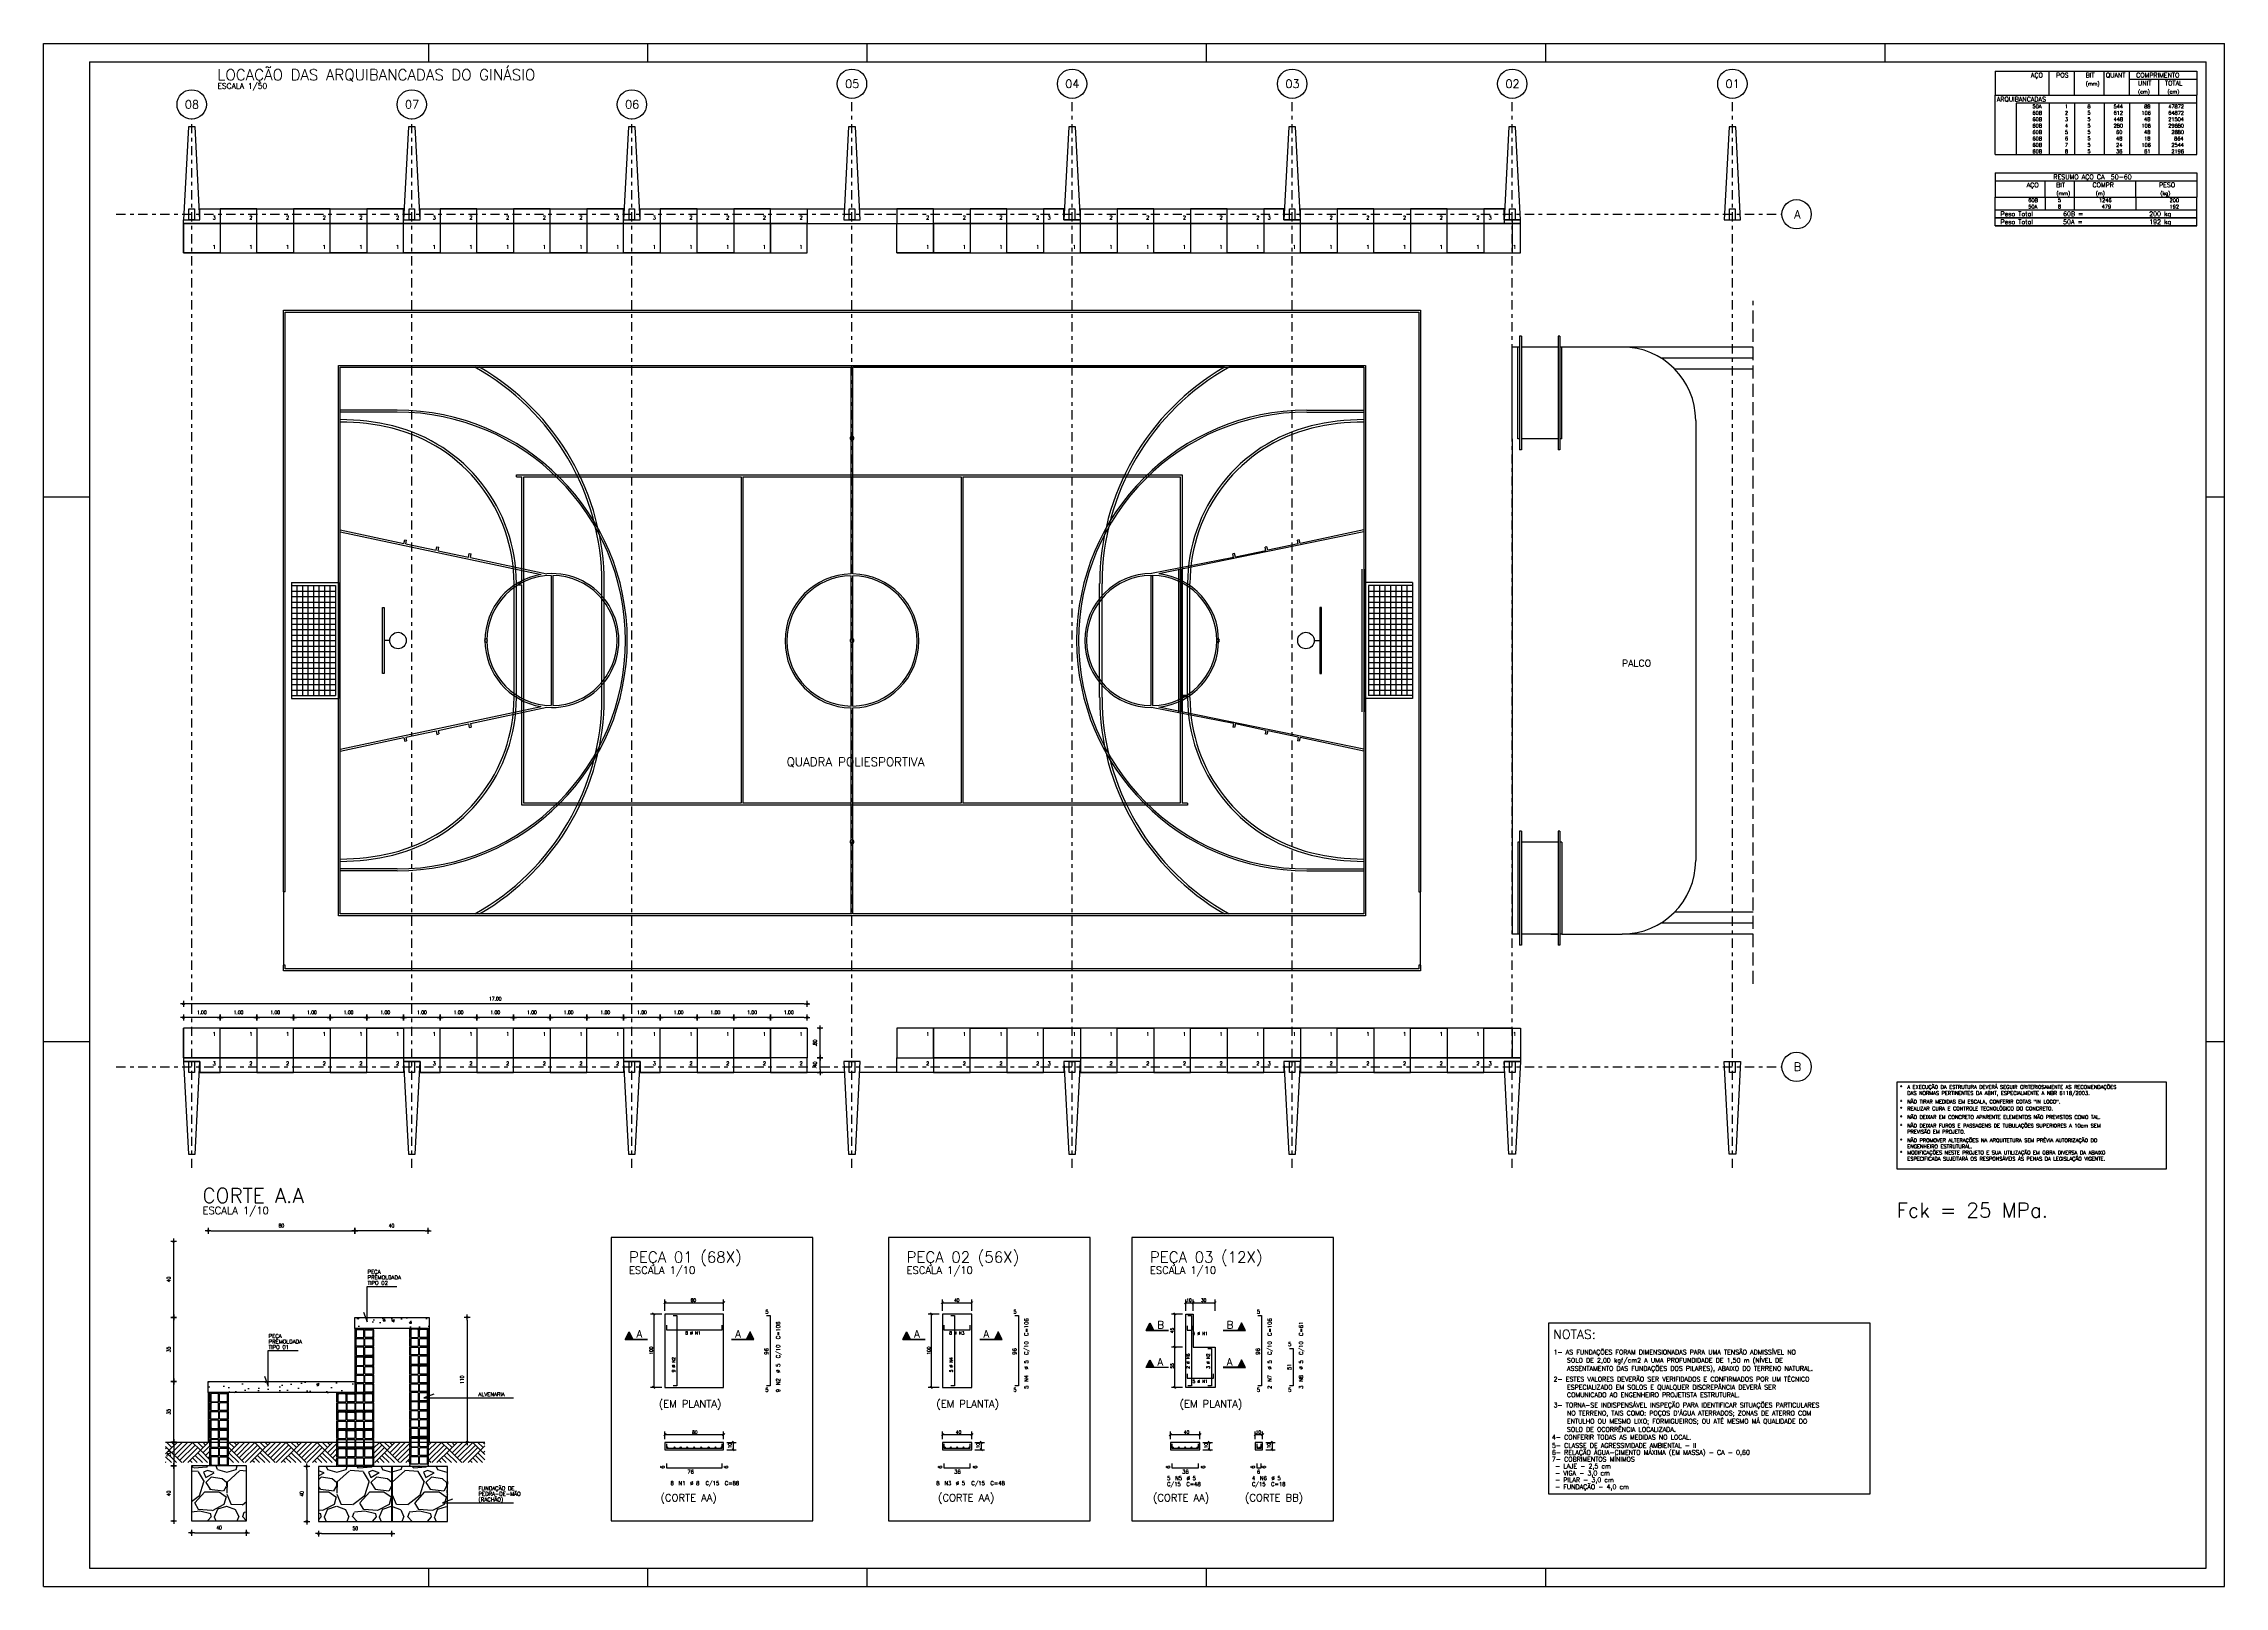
# Model space of a CAD drawing. Extents: x 87 to 216, y 36 to 112.
# Drawn here: x 86.5 to 146, y 70.1 to 112.2 of the extents above; entities that cross this region are included whole.
import ezdxf
from ezdxf.enums import TextEntityAlignment as Align

# ---------------------------------------------------------------- set-up
doc = ezdxf.new("R2010")
doc.units = 0
doc.header["$LTSCALE"] = 0.5
doc.header["$MEASUREMENT"] = 0
doc.header["$PDMODE"] = 34
doc.header["$PDSIZE"] = -5
for name, pattern in [('DASHDOT2', [0.5, 0.25, -0.125, 0, -0.125]), ('EIXO', [5.4, 5, -0.2, 0, -0.2]), ('ESTILO_TQS_0001', [1, 0.7, -0.3])]:
    doc.linetypes.add(name, pattern=pattern)
doc.layers.get('0').update_dxf_attribs({"linetype": 'CONTINUOUS'})
doc.layers.get('DEFPOINTS').update_dxf_attribs({"linetype": 'CONTINUOUS'})
for name, color, linetype in [('06', 6, 'CONTINUOUS'), ('1', 2, 'CONTINUOUS'), ('2', 4, 'CONTINUOUS'), ('3', 9, 'CONTINUOUS'), ('4', 1, 'CONTINUOUS'), ('5', 5, 'CONTINUOUS'), ('6', 3, 'CONTINUOUS'), ('AN_EIXOS', 8, 'EIXO'), ('ARQ_CORTE', 3, 'CONTINUOUS'), ('ARQ_ESTRUTURA', 1, 'CONTINUOUS'), ('ARQ_HAT', 8, 'CONTINUOUS'), ('ARQ_REBOCO', 2, 'CONTINUOUS'), ('ARQUIB', 3, 'CONTINUOUS'), ('ARQUIT', 8, 'CONTINUOUS'), ('CERCADURA', 7, 'CONTINUOUS'), ('Cotas', 44, 'CONTINUOUS')]:
    doc.layers.add(name, color=color, linetype=linetype)
doc.styles.add('50-250', font='SIMPLEX.shx', dxfattribs={"height": 0.3})
doc.styles.add('COTAS', font='romans.shx', dxfattribs={"width": 0.8})
doc.styles.get("Standard").update_dxf_attribs({"font": 'romans.shx'})
doc.dimstyles.new('1-50', dxfattribs={"dimtxt": 0.1, "dimasz": 0.08, "dimexe": 0.18, "dimexo": 0.063, "dimgap": 0.04, "dimtad": 0, "dimzin": 4, "dimdsep": 46, "dimtxsty": 'COTAS', "dimblk": 'BOLA', "dimblk1": 'BOLA', "dimblk2": 'BOLA', "dimsah": 1, "dimcen": 0.09, "dimse1": 1, "dimse2": 1, "dimclrd": 44, "dimclre": 44, "dimclrt": 2, "dimadec": 0, "dimazin": 0, "dimtfac": 0.72, "dimtix": 1, "dimtmove": 1, "dimatfit": 3, "dimldrblk": 'BOLA', "dimfxl": 1, "dimtvp": 1.4, "dimtolj": 1, "dimtzin": 4, "dimarcsym": 0})

# ---------------------------------------------------------------- blocks, each defined once
blk = doc.blocks.new('BOLA')
at = {"linetype": 'Continuous'}
for p, q in [((-1, 0), (1, 0)), ((0, -1), (0, 1))]:
    blk.add_line(p, q, dxfattribs=at)
blk.add_circle((0, 0), 0.3, dxfattribs=at)
blk = doc.blocks.new('*D5')
at = {"layer": 'Cotas', "color": 44, "lineweight": -2}
blk.add_line((90.065, 74.123), (90.065, 75.613), dxfattribs=at)
at = {"layer": 'DEFPOINTS', "color": 0}
for p in [(90.065, 75.693), (91.002, 75.693), (90.902, 74.043)]:
    blk.add_point(p, dxfattribs=at)
at = {"layer": 'Cotas', "color": 44, "lineweight": -2, "xscale": 0.08, "yscale": 0.08, "zscale": 0.08}
for p, rotation in [((90.065, 75.693), 90), ((90.065, 74.043), 270)]:
    blk.add_blockref('BOLA', p, dxfattribs=dict(at, rotation=rotation))
at = {"layer": 'Cotas', "color": 2, "insert": (89.925, 74.868), "char_height": 0.1, "attachment_point": 5, "rotation": 90, "style": 'COTAS'}
blk.add_mtext('\\A1;35', dxfattribs=at)
blk = doc.blocks.new('*D6')
at = {"layer": 'Cotas', "color": 44, "lineweight": -2}
blk.add_line((90.065, 75.773), (90.065, 77.363), dxfattribs=at)
at = {"layer": 'DEFPOINTS', "color": 0}
for p in [(90.065, 77.443), (95.002, 77.443), (91.002, 75.693)]:
    blk.add_point(p, dxfattribs=at)
at = {"layer": 'Cotas', "color": 44, "lineweight": -2, "xscale": 0.08, "yscale": 0.08, "zscale": 0.08}
for p, rotation in [((90.065, 77.443), 90), ((90.065, 75.693), 270)]:
    blk.add_blockref('BOLA', p, dxfattribs=dict(at, rotation=rotation))
at = {"layer": 'Cotas', "color": 2, "insert": (89.925, 76.568), "char_height": 0.1, "attachment_point": 5, "rotation": 90, "style": 'COTAS'}
blk.add_mtext('\\A1;35', dxfattribs=at)
blk = doc.blocks.new('*D7')
at = {"layer": 'Cotas', "color": 44, "lineweight": -2}
blk.add_line((96.922, 79.804), (95.082, 79.804), dxfattribs=at)
at = {"layer": 'DEFPOINTS', "color": 0}
for p in [(95.002, 79.804), (97.002, 79.509), (95.002, 77.443)]:
    blk.add_point(p, dxfattribs=at)
at = {"layer": 'Cotas', "color": 44, "lineweight": -2, "xscale": 0.08, "yscale": 0.08, "zscale": 0.08, "rotation": 180}
blk.add_blockref('BOLA', (95.002, 79.804), dxfattribs=at)
at = {"layer": 'Cotas', "color": 44, "lineweight": -2, "xscale": 0.08, "yscale": 0.08, "zscale": 0.08}
blk.add_blockref('BOLA', (97.002, 79.804), dxfattribs=at)
at = {"layer": 'Cotas', "color": 2, "insert": (96.002, 79.944), "char_height": 0.1, "attachment_point": 5, "style": 'COTAS'}
blk.add_mtext('\\A1;40', dxfattribs=at)
blk = doc.blocks.new('*D8')
at = {"layer": 'Cotas', "color": 44, "lineweight": -2}
blk.add_line((91.082, 79.804), (94.922, 79.804), dxfattribs=at)
at = {"layer": 'DEFPOINTS', "color": 0}
for p in [(95.002, 79.804), (95.002, 77.443), (91.002, 75.693)]:
    blk.add_point(p, dxfattribs=at)
at = {"layer": 'Cotas', "color": 44, "lineweight": -2, "xscale": 0.08, "yscale": 0.08, "zscale": 0.08, "rotation": 180}
blk.add_blockref('BOLA', (91.002, 79.804), dxfattribs=at)
at = {"layer": 'Cotas', "color": 44, "lineweight": -2, "xscale": 0.08, "yscale": 0.08, "zscale": 0.08}
blk.add_blockref('BOLA', (95.002, 79.804), dxfattribs=at)
at = {"layer": 'Cotas', "color": 2, "insert": (93.002, 79.944), "char_height": 0.1, "attachment_point": 5, "style": 'COTAS'}
blk.add_mtext('\\A1;80', dxfattribs=at)
blk = doc.blocks.new('TIJOLO FURADO')
for points in [[(0, 0.055), (0, 0.0975, -1), (0, 0.1025), (0, 0.145, -1), (0, 0.15), (0, 0.2), (-0.0475, 0.2, -1), (-0.0525, 0.2), (-0.1, 0.2), (-0.1, 0.15, -1), (-0.1, 0.145), (-0.1, 0.1025, -1), (-0.1, 0.0975), (-0.1, 0.055, -1), (-0.1, 0.05), (-0.1, 0), (-0.0525, 0, -1), (-0.0475, 0), (0, 0), (0, 0.05, -1)], [(-0.0575, 0.195, -0.4142136), (-0.0525, 0.19), (-0.0525, 0.155, -0.4142136), (-0.0575, 0.15), (-0.09, 0.15, -0.4142136), (-0.095, 0.155), (-0.095, 0.19, -0.4142136), (-0.09, 0.195)], [(-0.0525, 0.14, 0.4142136), (-0.0575, 0.145), (-0.09, 0.145, 0.4142136), (-0.095, 0.14), (-0.095, 0.1075, 0.4142136), (-0.09, 0.1025), (-0.0575, 0.1025, 0.4142136), (-0.0525, 0.1075)], [(-0.005, 0.19, 0.4142136), (-0.01, 0.195), (-0.0425, 0.195, 0.4142136), (-0.0475, 0.19), (-0.0475, 0.155, 0.4142136), (-0.0425, 0.15), (-0.01, 0.15, 0.4142136), (-0.005, 0.155)], [(-0.005, 0.14, 0.4142136), (-0.01, 0.145), (-0.0425, 0.145, 0.4142136), (-0.0475, 0.14), (-0.0475, 0.1075, 0.4142136), (-0.0425, 0.1025), (-0.01, 0.1025, 0.4142136), (-0.005, 0.1075)], [(-0.095, 0.0925, -0.4142136), (-0.09, 0.0975), (-0.0575, 0.0975, -0.4142136), (-0.0525, 0.0925), (-0.0525, 0.06, -0.4142136), (-0.0575, 0.055), (-0.09, 0.055, -0.4142136), (-0.095, 0.06)], [(-0.095, 0.045, -0.4142136), (-0.09, 0.05), (-0.0575, 0.05, -0.4142136), (-0.0525, 0.045), (-0.0525, 0.01, -0.4142136), (-0.0575, 0.005), (-0.09, 0.005, -0.4142136), (-0.095, 0.01)], [(-0.005, 0.0925, 0.4142136), (-0.01, 0.0975), (-0.0425, 0.0975, 0.4142136), (-0.0475, 0.0925), (-0.0475, 0.06, 0.4142136), (-0.0425, 0.055), (-0.01, 0.055, 0.4142136), (-0.005, 0.06)], [(-0.005, 0.045, 0.4142136), (-0.01, 0.05), (-0.0425, 0.05, 0.4142136), (-0.0475, 0.045), (-0.0475, 0.01, 0.4142136), (-0.0425, 0.005), (-0.01, 0.005, 0.4142136), (-0.005, 0.01)]]:
    blk.add_lwpolyline(points, format="xyb", close=True)
blk = doc.blocks.new('*D9')
at = {"layer": 'Cotas', "color": 44, "lineweight": -2}
blk.add_line((98.067, 77.363), (98.067, 74.123), dxfattribs=at)
at = {"layer": 'DEFPOINTS', "color": 0}
for p in [(97.027, 77.443), (97.752, 74.043), (98.067, 74.043)]:
    blk.add_point(p, dxfattribs=at)
at = {"layer": 'Cotas', "color": 44, "lineweight": -2, "xscale": 0.08, "yscale": 0.08, "zscale": 0.08}
for p, rotation in [((98.067, 77.443), 90), ((98.067, 74.043), 270)]:
    blk.add_blockref('BOLA', p, dxfattribs=dict(at, rotation=rotation))
at = {"layer": 'Cotas', "color": 2, "insert": (97.927, 75.743), "char_height": 0.1, "attachment_point": 5, "rotation": 90, "style": 'COTAS'}
blk.add_mtext('\\A1;110', dxfattribs=at)
blk = doc.blocks.new('*D10')
at = {"layer": '3', "color": 44, "lineweight": -2}
blk.add_line((90.065, 73.963), (90.065, 73.473), dxfattribs=at)
at = {"layer": 'DEFPOINTS', "color": 0}
for p in [(91.002, 74.043), (90.065, 73.393), (90.552, 73.393)]:
    blk.add_point(p, dxfattribs=at)
at = {"layer": '3', "color": 44, "lineweight": -2, "xscale": 0.08, "yscale": 0.08, "zscale": 0.08}
for p, rotation in [((90.065, 74.043), 90), ((90.065, 73.393), 270)]:
    blk.add_blockref('BOLA', p, dxfattribs=dict(at, rotation=rotation))
at = {"layer": '3', "color": 2, "insert": (89.925, 73.718), "char_height": 0.1, "attachment_point": 5, "rotation": 90, "style": 'COTAS'}
blk.add_mtext('\\A1;20', dxfattribs=at)
blk = doc.blocks.new('*D11')
at = {"layer": '3', "color": 44, "lineweight": -2}
blk.add_line((90.065, 73.313), (90.065, 71.973), dxfattribs=at)
at = {"layer": 'DEFPOINTS', "color": 0}
for p in [(90.552, 73.393), (90.065, 71.893), (90.552, 71.893)]:
    blk.add_point(p, dxfattribs=at)
at = {"layer": '3', "color": 44, "lineweight": -2, "xscale": 0.08, "yscale": 0.08, "zscale": 0.08}
for p, rotation in [((90.065, 73.393), 90), ((90.065, 71.893), 270)]:
    blk.add_blockref('BOLA', p, dxfattribs=dict(at, rotation=rotation))
at = {"layer": '3', "color": 2, "insert": (89.925, 72.643), "char_height": 0.1, "attachment_point": 5, "rotation": 90, "style": 'COTAS'}
blk.add_mtext('\\A1;40', dxfattribs=at)
blk = doc.blocks.new('*D12')
at = {"layer": 'Cotas', "color": 44, "lineweight": -2}
blk.add_line((90.632, 71.572), (91.972, 71.572), dxfattribs=at)
at = {"layer": 'DEFPOINTS', "color": 0}
for p in [(90.552, 71.893), (92.052, 71.893), (92.052, 71.572)]:
    blk.add_point(p, dxfattribs=at)
at = {"layer": 'Cotas', "color": 44, "lineweight": -2, "xscale": 0.08, "yscale": 0.08, "zscale": 0.08, "rotation": 180}
blk.add_blockref('BOLA', (90.552, 71.572), dxfattribs=at)
at = {"layer": 'Cotas', "color": 44, "lineweight": -2, "xscale": 0.08, "yscale": 0.08, "zscale": 0.08}
blk.add_blockref('BOLA', (92.052, 71.572), dxfattribs=at)
at = {"layer": 'Cotas', "color": 2, "insert": (91.302, 71.712), "char_height": 0.1, "attachment_point": 5, "style": 'COTAS'}
blk.add_mtext('\\A1;40', dxfattribs=at)
blk = doc.blocks.new('*D13')
at = {"layer": 'Cotas', "color": 44, "lineweight": -2}
blk.add_line((93.696, 73.3), (93.696, 71.96), dxfattribs=at)
at = {"layer": 'DEFPOINTS', "color": 0}
for p in [(94.015, 73.38), (93.696, 71.88), (94.015, 71.88)]:
    blk.add_point(p, dxfattribs=at)
at = {"layer": 'Cotas', "color": 44, "lineweight": -2, "xscale": 0.08, "yscale": 0.08, "zscale": 0.08}
for p, rotation in [((93.696, 73.38), 90), ((93.696, 71.88), 270)]:
    blk.add_blockref('BOLA', p, dxfattribs=dict(at, rotation=rotation))
at = {"layer": 'Cotas', "color": 2, "insert": (93.556, 72.63), "char_height": 0.1, "attachment_point": 5, "rotation": 90, "style": 'COTAS'}
blk.add_mtext('\\A1;40', dxfattribs=at)
blk = doc.blocks.new('*D14')
at = {"layer": 'Cotas', "color": 44, "lineweight": -2}
blk.add_line((94.095, 71.549), (95.935, 71.549), dxfattribs=at)
at = {"layer": 'DEFPOINTS', "color": 0}
for p in [(94.015, 71.88), (96.015, 71.88), (96.015, 71.549)]:
    blk.add_point(p, dxfattribs=at)
at = {"layer": 'Cotas', "color": 44, "lineweight": -2, "xscale": 0.08, "yscale": 0.08, "zscale": 0.08, "rotation": 180}
blk.add_blockref('BOLA', (94.015, 71.549), dxfattribs=at)
at = {"layer": 'Cotas', "color": 44, "lineweight": -2, "xscale": 0.08, "yscale": 0.08, "zscale": 0.08}
blk.add_blockref('BOLA', (96.015, 71.549), dxfattribs=at)
at = {"layer": 'Cotas', "color": 2, "insert": (95.015, 71.689), "char_height": 0.1, "attachment_point": 5, "style": 'COTAS'}
blk.add_mtext('\\A1;50', dxfattribs=at)
blk = doc.blocks.new('*D15')
at = {"layer": 'Cotas', "color": 44, "lineweight": -2}
blk.add_line((90.065, 77.523), (90.065, 79.429), dxfattribs=at)
at = {"layer": 'DEFPOINTS', "color": 0}
for p in [(90.065, 79.509), (97.002, 79.509), (95.002, 77.443)]:
    blk.add_point(p, dxfattribs=at)
at = {"layer": 'Cotas', "color": 44, "lineweight": -2, "xscale": 0.08, "yscale": 0.08, "zscale": 0.08}
for p, rotation in [((90.065, 79.509), 90), ((90.065, 77.443), 270)]:
    blk.add_blockref('BOLA', p, dxfattribs=dict(at, rotation=rotation))
at = {"layer": 'Cotas', "color": 2, "insert": (89.925, 78.476), "char_height": 0.1, "attachment_point": 5, "rotation": 90, "style": 'COTAS'}
blk.add_mtext('\\A1;40', dxfattribs=at)
blk = doc.blocks.new('*D38')
at = {"layer": 'Cotas', "color": 44, "lineweight": -2}
blk.add_line((107.251, 85.617), (106.411, 85.617), dxfattribs=at)
at = {"layer": 'DEFPOINTS', "color": 0}
for p in [(106.331, 85.617), (106.331, 85.321), (107.331, 85.321)]:
    blk.add_point(p, dxfattribs=at)
at = {"layer": 'Cotas', "color": 44, "lineweight": -2, "xscale": 0.08, "yscale": 0.08, "zscale": 0.08, "rotation": 180}
blk.add_blockref('BOLA', (106.331, 85.617), dxfattribs=at)
at = {"layer": 'Cotas', "color": 44, "lineweight": -2, "xscale": 0.08, "yscale": 0.08, "zscale": 0.08}
blk.add_blockref('BOLA', (107.331, 85.617), dxfattribs=at)
at = {"layer": 'Cotas', "color": 2, "insert": (106.831, 85.757), "char_height": 0.1, "attachment_point": 5, "style": 'COTAS'}
blk.add_mtext('\\A1;1.00', dxfattribs=at)
blk = doc.blocks.new('*D39')
at = {"layer": 'Cotas', "color": 44, "lineweight": -2}
blk.add_line((106.251, 85.617), (105.411, 85.617), dxfattribs=at)
at = {"layer": 'DEFPOINTS', "color": 0}
for p in [(105.331, 85.617), (105.331, 85.321), (106.331, 85.321)]:
    blk.add_point(p, dxfattribs=at)
at = {"layer": 'Cotas', "color": 44, "lineweight": -2, "xscale": 0.08, "yscale": 0.08, "zscale": 0.08, "rotation": 180}
blk.add_blockref('BOLA', (105.331, 85.617), dxfattribs=at)
at = {"layer": 'Cotas', "color": 44, "lineweight": -2, "xscale": 0.08, "yscale": 0.08, "zscale": 0.08}
blk.add_blockref('BOLA', (106.331, 85.617), dxfattribs=at)
at = {"layer": 'Cotas', "color": 2, "insert": (105.831, 85.757), "char_height": 0.1, "attachment_point": 5, "style": 'COTAS'}
blk.add_mtext('\\A1;1.00', dxfattribs=at)
blk = doc.blocks.new('*D40')
at = {"layer": 'Cotas', "color": 44, "lineweight": -2}
blk.add_line((105.251, 85.617), (104.411, 85.617), dxfattribs=at)
at = {"layer": 'DEFPOINTS', "color": 0}
for p in [(104.331, 85.617), (104.331, 85.321), (105.331, 85.321)]:
    blk.add_point(p, dxfattribs=at)
at = {"layer": 'Cotas', "color": 44, "lineweight": -2, "xscale": 0.08, "yscale": 0.08, "zscale": 0.08, "rotation": 180}
blk.add_blockref('BOLA', (104.331, 85.617), dxfattribs=at)
at = {"layer": 'Cotas', "color": 44, "lineweight": -2, "xscale": 0.08, "yscale": 0.08, "zscale": 0.08}
blk.add_blockref('BOLA', (105.331, 85.617), dxfattribs=at)
at = {"layer": 'Cotas', "color": 2, "insert": (104.831, 85.757), "char_height": 0.1, "attachment_point": 5, "style": 'COTAS'}
blk.add_mtext('\\A1;1.00', dxfattribs=at)
blk = doc.blocks.new('*D41')
at = {"layer": 'Cotas', "color": 44, "lineweight": -2}
blk.add_line((104.251, 85.617), (103.411, 85.617), dxfattribs=at)
at = {"layer": 'DEFPOINTS', "color": 0}
for p in [(103.331, 85.617), (103.331, 85.321), (104.331, 85.321)]:
    blk.add_point(p, dxfattribs=at)
at = {"layer": 'Cotas', "color": 44, "lineweight": -2, "xscale": 0.08, "yscale": 0.08, "zscale": 0.08, "rotation": 180}
blk.add_blockref('BOLA', (103.331, 85.617), dxfattribs=at)
at = {"layer": 'Cotas', "color": 44, "lineweight": -2, "xscale": 0.08, "yscale": 0.08, "zscale": 0.08}
blk.add_blockref('BOLA', (104.331, 85.617), dxfattribs=at)
at = {"layer": 'Cotas', "color": 2, "insert": (103.831, 85.757), "char_height": 0.1, "attachment_point": 5, "style": 'COTAS'}
blk.add_mtext('\\A1;1.00', dxfattribs=at)
blk = doc.blocks.new('*D42')
at = {"layer": 'Cotas', "color": 44, "lineweight": -2}
blk.add_line((103.251, 85.617), (102.411, 85.617), dxfattribs=at)
at = {"layer": 'DEFPOINTS', "color": 0}
for p in [(102.331, 85.617), (102.331, 85.321), (103.331, 85.321)]:
    blk.add_point(p, dxfattribs=at)
at = {"layer": 'Cotas', "color": 44, "lineweight": -2, "xscale": 0.08, "yscale": 0.08, "zscale": 0.08, "rotation": 180}
blk.add_blockref('BOLA', (102.331, 85.617), dxfattribs=at)
at = {"layer": 'Cotas', "color": 44, "lineweight": -2, "xscale": 0.08, "yscale": 0.08, "zscale": 0.08}
blk.add_blockref('BOLA', (103.331, 85.617), dxfattribs=at)
at = {"layer": 'Cotas', "color": 2, "insert": (102.831, 85.757), "char_height": 0.1, "attachment_point": 5, "style": 'COTAS'}
blk.add_mtext('\\A1;1.00', dxfattribs=at)
blk = doc.blocks.new('*D43')
at = {"layer": 'Cotas', "color": 44, "lineweight": -2}
blk.add_line((102.251, 85.617), (101.411, 85.617), dxfattribs=at)
at = {"layer": 'DEFPOINTS', "color": 0}
for p in [(101.331, 85.617), (101.331, 85.321), (102.331, 85.321)]:
    blk.add_point(p, dxfattribs=at)
at = {"layer": 'Cotas', "color": 44, "lineweight": -2, "xscale": 0.08, "yscale": 0.08, "zscale": 0.08, "rotation": 180}
blk.add_blockref('BOLA', (101.331, 85.617), dxfattribs=at)
at = {"layer": 'Cotas', "color": 44, "lineweight": -2, "xscale": 0.08, "yscale": 0.08, "zscale": 0.08}
blk.add_blockref('BOLA', (102.331, 85.617), dxfattribs=at)
at = {"layer": 'Cotas', "color": 2, "insert": (101.831, 85.757), "char_height": 0.1, "attachment_point": 5, "style": 'COTAS'}
blk.add_mtext('\\A1;1.00', dxfattribs=at)
blk = doc.blocks.new('*D44')
at = {"layer": 'Cotas', "color": 44, "lineweight": -2}
blk.add_line((101.251, 85.617), (100.411, 85.617), dxfattribs=at)
at = {"layer": 'DEFPOINTS', "color": 0}
for p in [(100.331, 85.617), (100.331, 85.321), (101.331, 85.321)]:
    blk.add_point(p, dxfattribs=at)
at = {"layer": 'Cotas', "color": 44, "lineweight": -2, "xscale": 0.08, "yscale": 0.08, "zscale": 0.08, "rotation": 180}
blk.add_blockref('BOLA', (100.331, 85.617), dxfattribs=at)
at = {"layer": 'Cotas', "color": 44, "lineweight": -2, "xscale": 0.08, "yscale": 0.08, "zscale": 0.08}
blk.add_blockref('BOLA', (101.331, 85.617), dxfattribs=at)
at = {"layer": 'Cotas', "color": 2, "insert": (100.831, 85.757), "char_height": 0.1, "attachment_point": 5, "style": 'COTAS'}
blk.add_mtext('\\A1;1.00', dxfattribs=at)
blk = doc.blocks.new('*D45')
at = {"layer": 'Cotas', "color": 44, "lineweight": -2}
blk.add_line((100.251, 85.617), (99.411, 85.617), dxfattribs=at)
at = {"layer": 'DEFPOINTS', "color": 0}
for p in [(99.331, 85.617), (99.331, 85.321), (100.331, 85.321)]:
    blk.add_point(p, dxfattribs=at)
at = {"layer": 'Cotas', "color": 44, "lineweight": -2, "xscale": 0.08, "yscale": 0.08, "zscale": 0.08, "rotation": 180}
blk.add_blockref('BOLA', (99.331, 85.617), dxfattribs=at)
at = {"layer": 'Cotas', "color": 44, "lineweight": -2, "xscale": 0.08, "yscale": 0.08, "zscale": 0.08}
blk.add_blockref('BOLA', (100.331, 85.617), dxfattribs=at)
at = {"layer": 'Cotas', "color": 2, "insert": (99.831, 85.757), "char_height": 0.1, "attachment_point": 5, "style": 'COTAS'}
blk.add_mtext('\\A1;1.00', dxfattribs=at)
blk = doc.blocks.new('*D46')
at = {"layer": 'Cotas', "color": 44, "lineweight": -2}
blk.add_line((99.251, 85.617), (98.411, 85.617), dxfattribs=at)
at = {"layer": 'DEFPOINTS', "color": 0}
for p in [(98.331, 85.617), (98.331, 85.321), (99.331, 85.321)]:
    blk.add_point(p, dxfattribs=at)
at = {"layer": 'Cotas', "color": 44, "lineweight": -2, "xscale": 0.08, "yscale": 0.08, "zscale": 0.08, "rotation": 180}
blk.add_blockref('BOLA', (98.331, 85.617), dxfattribs=at)
at = {"layer": 'Cotas', "color": 44, "lineweight": -2, "xscale": 0.08, "yscale": 0.08, "zscale": 0.08}
blk.add_blockref('BOLA', (99.331, 85.617), dxfattribs=at)
at = {"layer": 'Cotas', "color": 2, "insert": (98.831, 85.757), "char_height": 0.1, "attachment_point": 5, "style": 'COTAS'}
blk.add_mtext('\\A1;1.00', dxfattribs=at)
blk = doc.blocks.new('*D47')
at = {"layer": 'Cotas', "color": 44, "lineweight": -2}
blk.add_line((98.251, 85.617), (97.411, 85.617), dxfattribs=at)
at = {"layer": 'DEFPOINTS', "color": 0}
for p in [(97.331, 85.617), (97.331, 85.321), (98.331, 85.321)]:
    blk.add_point(p, dxfattribs=at)
at = {"layer": 'Cotas', "color": 44, "lineweight": -2, "xscale": 0.08, "yscale": 0.08, "zscale": 0.08, "rotation": 180}
blk.add_blockref('BOLA', (97.331, 85.617), dxfattribs=at)
at = {"layer": 'Cotas', "color": 44, "lineweight": -2, "xscale": 0.08, "yscale": 0.08, "zscale": 0.08}
blk.add_blockref('BOLA', (98.331, 85.617), dxfattribs=at)
at = {"layer": 'Cotas', "color": 2, "insert": (97.831, 85.757), "char_height": 0.1, "attachment_point": 5, "style": 'COTAS'}
blk.add_mtext('\\A1;1.00', dxfattribs=at)
blk = doc.blocks.new('*D48')
at = {"layer": 'Cotas', "color": 44, "lineweight": -2}
blk.add_line((97.251, 85.617), (96.411, 85.617), dxfattribs=at)
at = {"layer": 'DEFPOINTS', "color": 0}
for p in [(96.331, 85.617), (96.331, 85.321), (97.331, 85.321)]:
    blk.add_point(p, dxfattribs=at)
at = {"layer": 'Cotas', "color": 44, "lineweight": -2, "xscale": 0.08, "yscale": 0.08, "zscale": 0.08, "rotation": 180}
blk.add_blockref('BOLA', (96.331, 85.617), dxfattribs=at)
at = {"layer": 'Cotas', "color": 44, "lineweight": -2, "xscale": 0.08, "yscale": 0.08, "zscale": 0.08}
blk.add_blockref('BOLA', (97.331, 85.617), dxfattribs=at)
at = {"layer": 'Cotas', "color": 2, "insert": (96.831, 85.757), "char_height": 0.1, "attachment_point": 5, "style": 'COTAS'}
blk.add_mtext('\\A1;1.00', dxfattribs=at)
blk = doc.blocks.new('*D49')
at = {"layer": 'Cotas', "color": 44, "lineweight": -2}
blk.add_line((96.251, 85.617), (95.411, 85.617), dxfattribs=at)
at = {"layer": 'DEFPOINTS', "color": 0}
for p in [(95.331, 85.617), (95.331, 85.321), (96.331, 85.321)]:
    blk.add_point(p, dxfattribs=at)
at = {"layer": 'Cotas', "color": 44, "lineweight": -2, "xscale": 0.08, "yscale": 0.08, "zscale": 0.08, "rotation": 180}
blk.add_blockref('BOLA', (95.331, 85.617), dxfattribs=at)
at = {"layer": 'Cotas', "color": 44, "lineweight": -2, "xscale": 0.08, "yscale": 0.08, "zscale": 0.08}
blk.add_blockref('BOLA', (96.331, 85.617), dxfattribs=at)
at = {"layer": 'Cotas', "color": 2, "insert": (95.831, 85.757), "char_height": 0.1, "attachment_point": 5, "style": 'COTAS'}
blk.add_mtext('\\A1;1.00', dxfattribs=at)
blk = doc.blocks.new('*D50')
at = {"layer": 'Cotas', "color": 44, "lineweight": -2}
blk.add_line((95.251, 85.617), (94.411, 85.617), dxfattribs=at)
at = {"layer": 'DEFPOINTS', "color": 0}
for p in [(94.331, 85.617), (94.331, 85.321), (95.331, 85.321)]:
    blk.add_point(p, dxfattribs=at)
at = {"layer": 'Cotas', "color": 44, "lineweight": -2, "xscale": 0.08, "yscale": 0.08, "zscale": 0.08, "rotation": 180}
blk.add_blockref('BOLA', (94.331, 85.617), dxfattribs=at)
at = {"layer": 'Cotas', "color": 44, "lineweight": -2, "xscale": 0.08, "yscale": 0.08, "zscale": 0.08}
blk.add_blockref('BOLA', (95.331, 85.617), dxfattribs=at)
at = {"layer": 'Cotas', "color": 2, "insert": (94.831, 85.757), "char_height": 0.1, "attachment_point": 5, "style": 'COTAS'}
blk.add_mtext('\\A1;1.00', dxfattribs=at)
blk = doc.blocks.new('*D51')
at = {"layer": 'Cotas', "color": 44, "lineweight": -2}
blk.add_line((94.251, 85.617), (93.411, 85.617), dxfattribs=at)
at = {"layer": 'DEFPOINTS', "color": 0}
for p in [(93.331, 85.617), (93.331, 85.321), (94.331, 85.321)]:
    blk.add_point(p, dxfattribs=at)
at = {"layer": 'Cotas', "color": 44, "lineweight": -2, "xscale": 0.08, "yscale": 0.08, "zscale": 0.08, "rotation": 180}
blk.add_blockref('BOLA', (93.331, 85.617), dxfattribs=at)
at = {"layer": 'Cotas', "color": 44, "lineweight": -2, "xscale": 0.08, "yscale": 0.08, "zscale": 0.08}
blk.add_blockref('BOLA', (94.331, 85.617), dxfattribs=at)
at = {"layer": 'Cotas', "color": 2, "insert": (93.831, 85.757), "char_height": 0.1, "attachment_point": 5, "style": 'COTAS'}
blk.add_mtext('\\A1;1.00', dxfattribs=at)
blk = doc.blocks.new('*D52')
at = {"layer": 'Cotas', "color": 44, "lineweight": -2}
blk.add_line((93.251, 85.617), (92.411, 85.617), dxfattribs=at)
at = {"layer": 'DEFPOINTS', "color": 0}
for p in [(92.331, 85.617), (92.331, 85.321), (93.331, 85.321)]:
    blk.add_point(p, dxfattribs=at)
at = {"layer": 'Cotas', "color": 44, "lineweight": -2, "xscale": 0.08, "yscale": 0.08, "zscale": 0.08, "rotation": 180}
blk.add_blockref('BOLA', (92.331, 85.617), dxfattribs=at)
at = {"layer": 'Cotas', "color": 44, "lineweight": -2, "xscale": 0.08, "yscale": 0.08, "zscale": 0.08}
blk.add_blockref('BOLA', (93.331, 85.617), dxfattribs=at)
at = {"layer": 'Cotas', "color": 2, "insert": (92.831, 85.757), "char_height": 0.1, "attachment_point": 5, "style": 'COTAS'}
blk.add_mtext('\\A1;1.00', dxfattribs=at)
blk = doc.blocks.new('*D53')
at = {"layer": 'Cotas', "color": 44, "lineweight": -2}
blk.add_line((92.251, 85.617), (91.411, 85.617), dxfattribs=at)
at = {"layer": 'DEFPOINTS', "color": 0}
for p in [(91.331, 85.617), (91.331, 85.321), (92.331, 85.321)]:
    blk.add_point(p, dxfattribs=at)
at = {"layer": 'Cotas', "color": 44, "lineweight": -2, "xscale": 0.08, "yscale": 0.08, "zscale": 0.08, "rotation": 180}
blk.add_blockref('BOLA', (91.331, 85.617), dxfattribs=at)
at = {"layer": 'Cotas', "color": 44, "lineweight": -2, "xscale": 0.08, "yscale": 0.08, "zscale": 0.08}
blk.add_blockref('BOLA', (92.331, 85.617), dxfattribs=at)
at = {"layer": 'Cotas', "color": 2, "insert": (91.831, 85.757), "char_height": 0.1, "attachment_point": 5, "style": 'COTAS'}
blk.add_mtext('\\A1;1.00', dxfattribs=at)
blk = doc.blocks.new('*D54')
at = {"layer": 'Cotas', "color": 44, "lineweight": -2}
blk.add_line((91.251, 85.617), (90.411, 85.617), dxfattribs=at)
at = {"layer": 'DEFPOINTS', "color": 0}
for p in [(90.331, 85.617), (90.331, 85.321), (91.331, 85.321)]:
    blk.add_point(p, dxfattribs=at)
at = {"layer": 'Cotas', "color": 44, "lineweight": -2, "xscale": 0.08, "yscale": 0.08, "zscale": 0.08, "rotation": 180}
blk.add_blockref('BOLA', (90.331, 85.617), dxfattribs=at)
at = {"layer": 'Cotas', "color": 44, "lineweight": -2, "xscale": 0.08, "yscale": 0.08, "zscale": 0.08}
blk.add_blockref('BOLA', (91.331, 85.617), dxfattribs=at)
at = {"layer": 'Cotas', "color": 2, "insert": (90.831, 85.757), "char_height": 0.1, "attachment_point": 5, "style": 'COTAS'}
blk.add_mtext('\\A1;1.00', dxfattribs=at)
blk = doc.blocks.new('*D55')
at = {"layer": 'Cotas', "color": 44, "lineweight": -2}
blk.add_line((107.251, 85.986), (90.411, 85.986), dxfattribs=at)
at = {"layer": 'DEFPOINTS', "color": 0}
for p in [(90.331, 85.986), (90.331, 85.321), (107.331, 85.321)]:
    blk.add_point(p, dxfattribs=at)
at = {"layer": 'Cotas', "color": 44, "lineweight": -2, "xscale": 0.08, "yscale": 0.08, "zscale": 0.08, "rotation": 180}
blk.add_blockref('BOLA', (90.331, 85.986), dxfattribs=at)
at = {"layer": 'Cotas', "color": 44, "lineweight": -2, "xscale": 0.08, "yscale": 0.08, "zscale": 0.08}
blk.add_blockref('BOLA', (107.331, 85.986), dxfattribs=at)
at = {"layer": 'Cotas', "color": 2, "insert": (98.831, 86.126), "char_height": 0.1, "attachment_point": 5, "style": 'COTAS'}
blk.add_mtext('\\A1;17.00', dxfattribs=at)
blk = doc.blocks.new('*D56')
at = {"layer": 'Cotas', "color": 44, "lineweight": -2}
blk.add_line((107.685, 84.201), (107.685, 84.441), dxfattribs=at)
at = {"layer": 'DEFPOINTS', "color": 0}
for p in [(107.331, 84.521), (107.685, 84.521), (107.331, 84.121)]:
    blk.add_point(p, dxfattribs=at)
at = {"layer": 'Cotas', "color": 44, "lineweight": -2, "xscale": 0.08, "yscale": 0.08, "zscale": 0.08}
for p, rotation in [((107.685, 84.521), 90), ((107.685, 84.121), 270)]:
    blk.add_blockref('BOLA', p, dxfattribs=dict(at, rotation=rotation))
at = {"layer": 'Cotas', "color": 2, "insert": (107.545, 84.321), "char_height": 0.1, "attachment_point": 5, "rotation": 90, "style": 'COTAS'}
blk.add_mtext('\\A1;.40', dxfattribs=at)
blk = doc.blocks.new('*D57')
at = {"layer": 'Cotas', "color": 44, "lineweight": -2}
blk.add_line((107.685, 84.601), (107.685, 85.241), dxfattribs=at)
at = {"layer": 'DEFPOINTS', "color": 0}
for p in [(107.331, 85.321), (107.685, 85.321), (107.331, 84.521)]:
    blk.add_point(p, dxfattribs=at)
at = {"layer": 'Cotas', "color": 44, "lineweight": -2, "xscale": 0.08, "yscale": 0.08, "zscale": 0.08}
for p, rotation in [((107.685, 85.321), 90), ((107.685, 84.521), 270)]:
    blk.add_blockref('BOLA', p, dxfattribs=dict(at, rotation=rotation))
at = {"layer": 'Cotas', "color": 2, "insert": (107.545, 84.921), "char_height": 0.1, "attachment_point": 5, "rotation": 90, "style": 'COTAS'}
blk.add_mtext('\\A1;.80', dxfattribs=at)

msp = doc.modelspace()

# ---------------------------------------------------------------- hatches: boundary and pattern name
at = {"layer": '3'}
h = msp.add_hatch(dxfattribs=at)
h.set_pattern_fill('AR-PARQ1', color=256, scale=0.05, angle=45, style=0)
h.paths.add_polyline_path([(91.052, 73.88, 1), (91.052, 73.905), (91.052, 74.043), (89.845, 74.043), (89.845, 73.483), (91.052, 73.483), (91.052, 73.643, 1), (91.052, 73.668)])
h.paths.add_polyline_path([(94.515, 73.88), (94.515, 74.043), (91.552, 74.043), (91.552, 73.905, 1), (91.552, 73.88), (91.552, 73.668, 1), (91.552, 73.643), (91.552, 73.483), (94.515, 73.483), (94.515, 73.618, 1), (94.515, 73.643)])
h.paths.add_polyline_path([(96.503, 73.893, 1), (96.503, 73.918), (96.503, 74.043), (95.515, 74.043), (95.515, 73.88), (95.515, 73.643, 1), (95.515, 73.618), (95.515, 73.483), (96.503, 73.483), (96.503, 73.655, 1), (96.503, 73.68)])
h.paths.add_polyline_path([(98.547, 74.043), (97.003, 74.043), (97.003, 73.918, 1), (97.003, 73.893), (97.003, 73.68, 1), (97.003, 73.655), (97.003, 73.483), (98.547, 73.483)])
h.paths.add_polyline_path([(89.85, 73.628), (89.85, 73.807), (90, 73.807), (90, 73.628)], flags=24)
h = msp.add_hatch(dxfattribs=at)
h.set_pattern_fill('GRAVEL', color=256, scale=1.5, style=0)
h.set_pattern_definition([(228.0128, (1.08, 1.5), (-11.99999735, -13.50000201), [0.201804, -19.978632]), (184.9697, (0.945, 1.35), (18.000001577, 1.49998696), [0.346302, -34.283887]), (132.5104, (0.6, 1.32), (14.99998608, -16.50001301), [0.244182, -24.174048]), (267.2737, (0.015, 0.945), (1.499994027, 30.000000442), [0.315357, -31.220337]), (292.8337, (0, 0.63), (-7.50001486, 17.999994618), [0.309233, -30.61406]), (357.2737, (0.12, 0.345), (-30.000000442, 1.499994027), [0.315357, -31.220337]), (37.6942, (0.435, 0.33), (-19.500011018, -14.999985608), [0.417044, -41.287273]), (72.2553, (0.765, 0.585), (10.500016144, 32.999994347), [0.393732, -38.979481]), (121.4296, (0.885, 0.96), (-12.00001235, 19.499992555), [0.316425, -31.32611]), (175.2364, (0.72, 1.23), (16.50000142, -1.4999873), [0.361248, -17.701145]), (222.3974, (0.36, 1.26), (-18.000011027, -16.499988123), [0.467172, -46.250062]), (138.8141, (1.5, 0.93), (-10.50000442, 8.99999597), [0.159451, -15.785766]), (171.4692, (1.38, 1.035), (19.499997427, -3.000011865), [0.303356, -30.032266]), (225, (1.08, 1.08), (-2e-16, -1.5), [0.212132, -1.909188]), (203.1986, (0.975, 1.26), (7.4999996, 3.000002), [0.114237, -11.309423]), (291.8014, (0.87, 1.215), (-1.49999987, 4.5000004), [0.161554, -7.916193]), (30.9638, (0.93, 1.065), (4.49999703, 3.0000037), [0.262394, -8.484034]), (161.5651, (1.155, 1.2), (3.0000007, -1.4999976), [0.189737, -4.55368]), (16.3895, (0, 1.215), (15.0000033, 4.499989065), [0.2658, -26.314267]), (70.3462, (0.255, 1.29), (-5.99999287, -16.5000032), [0.222992, -22.076112]), (293.1986, (1.155, 1.5), (-3.000002, 7.4999996), [0.228472, -11.195187]), (343.6105, (1.245, 1.29), (-15.0000033, 4.499989065), [0.2658, -26.314267]), (339.444, (0, 0.285), (-7.50000277, 2.999994), [0.25632, -12.559686]), (294.7751, (0.24, 0.195), (-7.49998828, 16.50000513), [0.214767, -21.261965]), (66.8014, (1.17, 0), (3.000002, 7.4999996), [0.228472, -11.195187]), (17.354, (1.26, 0.21), (-19.50000303, -5.999991753), [0.251447, -24.893136]), (69.444, (0.435, 0), (-2.999994, -7.50000277), [0.12816, -12.687846]), (101.3099, (1.08, 0), (-1.49999645, 6.0000011), [0.076485, -7.572043]), (165.9638, (1.065, 0.075), (4.5000008, -1.4999971), [0.309233, -5.875425]), (186.009, (0.765, 0.15), (14.999999626, 1.499998976), [0.286575, -28.370884]), (303.6901, (0.93, 0.93), (-1.500002, 2.9999993), [0.216333, -5.191994]), (353.1572, (1.05, 0.75), (25.499999048, -3.000011997), [0.377691, -37.391345]), (60.9454, (1.425, 0.705), (-6.00000004, -10.50000058), [0.154434, -15.289011]), (90, (1.5, 0.84), (-1.5, 1.5), [0.09, -1.41]), (120.2564, (0.735, 0.195), (5.99999233, -10.50000368), [0.208386, -20.63028]), (48.0128, (0.63, 0.375), (11.99999735, 13.50000201), [0.403608, -19.776828]), (0, (0.9, 0.675), (1.5, 1.5), [0.39, -1.11]), (325.3048, (1.29, 0.675), (-14.99999139, 10.500012914), [0.237171, -23.479911]), (254.0546, (1.485, 0.54), (-1.49999983, -6.0000002), [0.218403, -10.701762]), (207.646, (1.425, 0.33), (-28.49999371, -15.00001157), [0.355598, -35.204211]), (175.4261, (1.11, 0.165), (-19.500000837, 1.499992202), [0.376198, -37.243611])])
h.paths.add_polyline_path([(97.525, 73.38), (96.025, 73.38), (96.025, 71.88), (97.525, 71.88), (97.525, 72.384), (97.393, 72.384), (97.525, 72.434)])
h.paths.add_polyline_path([(96.015, 73.38), (94.015, 73.38), (94.015, 71.88), (96.015, 71.88)])
h.paths.add_polyline_path([(92.052, 73.393), (90.552, 73.393), (90.552, 71.893), (92.052, 71.893)])
at = {"layer": 'ARQ_HAT'}
h = msp.add_hatch(dxfattribs=at)
h.set_pattern_fill('AR-CONC', color=256, scale=0.1, style=0)
h.set_pattern_definition([(50, (821.06155, 13.15363), (0.7172602, -0.06275213), [0.075, -0.825]), (355, (821.06155, 13.1536), (-0.1387513, 0.7521921), [0.06, -0.66]), (100.4514, (821.1213, 13.1484), (0.5785094, 0.68943954), [0.0637402, -0.7011421]), (46.1842, (821.06155, 13.3536), (1.067241, -0.165519), [0.1125, -1.2375]), (96.6356, (821.1505, 13.3398), (0.9346627, 0.9741179), [0.0956103, -1.051713]), (351.1842, (821.0616, 13.3536), (0.934662, 0.9741186), [0.09, -0.99]), (21, (821.16155, 13.30363), (0.59690705, -0.4026189), [0.075, -0.825]), (326, (821.16155, 13.3036), (0.2433153, 0.72515005), [0.06, -0.66]), (71.4514, (821.2113, 13.2701), (0.8402226, 0.3225305), [0.0637402, -0.7011421]), (37.5, (821.06155, 13.15363), (0.012159855, 0.33289385), [0, -0.652, 0, -0.67, 0, -0.6625]), (7.5, (821.06155, 13.15363), (0.26306954, 0.39441171), [0, -0.382, 0, -0.637, 0, -0.2525]), (327.5, (820.83855, 13.15363), (0.53382244, -0.02255487), [0, -0.25, 0, -0.78, 0, -1.035]), (317.5, (820.73855, 13.15363), (0.58318617, 0.10010498), [0, -0.325, 0, -0.518, 0, -0.735])])
h.paths.add_polyline_path([(95.027, 77.443), (95.027, 77.143), (97.027, 77.143), (97.027, 77.443)])
h = msp.add_hatch(dxfattribs=at)
h.set_pattern_fill('AR-CONC', color=256, scale=0.1, style=0)
h.set_pattern_definition([(50, (-673.68845, -91.54637), (0.7172602, -0.06275213), [0.075, -0.825]), (355, (-673.68845, -91.5464), (-0.1387513, 0.7521921), [0.06, -0.66]), (100.4514, (-673.6287, -91.5516), (0.5785094, 0.68943954), [0.0637402, -0.7011421]), (46.1842, (-673.68845, -91.3464), (1.067241, -0.165519), [0.1125, -1.2375]), (96.6356, (-673.5995, -91.3602), (0.9346627, 0.9741179), [0.0956103, -1.051713]), (351.1842, (-673.6884, -91.3464), (0.934662, 0.9741186), [0.09, -0.99]), (21, (-673.58845, -91.39637), (0.59690705, -0.4026189), [0.075, -0.825]), (326, (-673.58845, -91.3964), (0.2433153, 0.72515005), [0.06, -0.66]), (71.4514, (-673.5387, -91.4299), (0.8402226, 0.3225305), [0.0637402, -0.7011421]), (37.5, (-673.68845, -91.54637), (0.012159855, 0.33289385), [0, -0.652, 0, -0.67, 0, -0.6625]), (7.5, (-673.68845, -91.54637), (0.26306954, 0.39441171), [0, -0.382, 0, -0.637, 0, -0.2525]), (327.5, (-673.91145, -91.54637), (0.53382244, -0.02255487), [0, -0.25, 0, -0.78, 0, -1.035]), (317.5, (-674.01145, -91.54637), (0.58318617, 0.10010498), [0, -0.325, 0, -0.518, 0, -0.735])])
h.paths.add_polyline_path([(95.002, 75.693), (91.002, 75.693), (91.002, 75.393), (95.002, 75.393)])

# ---------------------------------------------------------------- linework, layer by layer
for points in [[(95.515, 77.105), (95.515, 76.893, 1), (95.515, 76.868), (95.515, 76.655, 1), (95.515, 76.63), (95.515, 76.38), (95.277, 76.38, 1), (95.252, 76.38), (95.015, 76.38), (95.015, 76.63, 1), (95.015, 76.655), (95.015, 76.868, 1), (95.015, 76.893), (95.015, 77.105, 1), (95.015, 77.13), (95.015, 77.139), (95.252, 77.139, 1), (95.277, 77.139), (95.515, 77.139), (95.515, 77.13, 1)], [(95.04, 76.918, 0.414214), (95.065, 76.893), (95.227, 76.893, 0.414214), (95.252, 76.918), (95.252, 77.08, 0.414214), (95.227, 77.105), (95.065, 77.105, 0.414214), (95.04, 77.08)], [(95.252, 76.68, -0.414214), (95.227, 76.655), (95.065, 76.655, -0.414214), (95.04, 76.68), (95.04, 76.843, -0.414214), (95.065, 76.868), (95.227, 76.868, -0.414214), (95.252, 76.843)], [(95.49, 76.918, -0.414214), (95.465, 76.893), (95.302, 76.893, -0.414214), (95.277, 76.918), (95.277, 77.08, -0.414214), (95.302, 77.105), (95.465, 77.105, -0.414214), (95.49, 77.08)], [(95.49, 76.68, -0.414214), (95.465, 76.655), (95.302, 76.655, -0.414214), (95.277, 76.68), (95.277, 76.843, -0.414214), (95.302, 76.868), (95.465, 76.868, -0.414214), (95.49, 76.843)], [(95.227, 76.405, 0.414214), (95.252, 76.43), (95.252, 76.605, 0.414214), (95.227, 76.63), (95.065, 76.63, 0.414214), (95.04, 76.605), (95.04, 76.43, 0.414214), (95.065, 76.405)], [(95.49, 76.43, -0.414214), (95.465, 76.405), (95.302, 76.405, -0.414214), (95.277, 76.43), (95.277, 76.605, -0.414214), (95.302, 76.63), (95.465, 76.63, -0.414214), (95.49, 76.605)], [(97.003, 73.893), (97.003, 73.68, 1), (97.003, 73.655), (97.003, 73.443, 1), (97.003, 73.418), (97.003, 73.38), (96.766, 73.38, 1), (96.741, 73.38), (96.503, 73.38), (96.503, 73.418, 1), (96.503, 73.443), (96.503, 73.655, 1), (96.503, 73.68), (96.503, 73.893, 1), (96.503, 73.918), (96.503, 74.168), (96.741, 74.168, 1), (96.766, 74.168), (97.003, 74.168), (97.003, 73.918, 1)], [(96.528, 73.943, 0.414214), (96.553, 73.918), (96.716, 73.918, 0.414214), (96.741, 73.943), (96.741, 74.118, 0.414214), (96.716, 74.143), (96.553, 74.143, 0.414214), (96.528, 74.118)], [(96.528, 73.705, 0.414214), (96.553, 73.68), (96.716, 73.68, 0.414214), (96.741, 73.705), (96.741, 73.868, 0.414214), (96.716, 73.893), (96.553, 73.893, 0.414214), (96.528, 73.868)], [(96.978, 73.943, -0.414214), (96.953, 73.918), (96.791, 73.918, -0.414214), (96.766, 73.943), (96.766, 74.118, -0.414214), (96.791, 74.143), (96.953, 74.143, -0.414214), (96.978, 74.118)], [(96.978, 73.705, -0.414214), (96.953, 73.68), (96.791, 73.68, -0.414214), (96.766, 73.705), (96.766, 73.868, -0.414214), (96.791, 73.893), (96.953, 73.893, -0.414214), (96.978, 73.868)], [(96.741, 73.468, -0.414214), (96.716, 73.443), (96.553, 73.443, -0.414214), (96.528, 73.468), (96.528, 73.63, -0.414214), (96.553, 73.655), (96.716, 73.655, -0.414214), (96.741, 73.63)], [(96.978, 73.468, -0.414214), (96.953, 73.443), (96.791, 73.443, -0.414214), (96.766, 73.468), (96.766, 73.63, -0.414214), (96.791, 73.655), (96.953, 73.655, -0.414214), (96.978, 73.63)]]:
    msp.add_lwpolyline(points, format="xyb", close=True)
at = {"layer": '06'}
for p, q in [((87.769, 111.661), (145.469, 111.661)), ((87.769, 111.661), (87.769, 70.611)), ((145.469, 70.611), (145.469, 111.661)), ((87.769, 70.611), (145.469, 70.611))]:
    msp.add_line(p, q, dxfattribs=at)
at = {"layer": '1', "linetype": 'Continuous'}
for p, q in [((139.719, 111.411), (139.719, 110.754)), ((139.719, 111.411), (145.219, 111.411)), ((141.194, 110.754), (141.194, 111.411)), ((141.884, 110.754), (141.884, 111.411)), ((142.689, 110.754), (142.689, 111.411)), ((143.379, 110.754), (143.379, 111.411)), ((143.379, 111.192), (145.219, 111.192)), ((144.184, 110.754), (144.184, 111.192)), ((145.219, 111.411), (145.219, 110.754)), ((139.719, 110.754), (145.219, 110.754)), ((139.719, 110.536), (139.719, 110.754)), ((139.719, 110.754), (145.219, 110.754)), ((145.219, 110.536), (145.219, 110.754)), ((139.719, 110.361), (139.719, 110.536)), ((139.719, 110.186), (139.719, 110.361)), ((139.719, 110.011), (139.719, 110.186)), ((139.719, 109.836), (139.719, 110.011)), ((145.219, 110.536), (140.294, 110.536)), ((140.294, 110.536), (140.294, 110.361)), ((140.294, 110.361), (140.294, 110.186)), ((140.294, 110.186), (140.294, 110.011)), ((140.294, 110.011), (140.294, 109.836)), ((141.194, 110.536), (141.194, 110.361)), ((141.194, 110.361), (141.194, 110.186)), ((141.194, 110.186), (141.194, 110.011)), ((141.194, 110.011), (141.194, 109.836)), ((141.884, 110.536), (141.884, 110.361)), ((141.884, 110.361), (141.884, 110.186)), ((141.884, 110.186), (141.884, 110.011)), ((141.884, 110.011), (141.884, 109.836)), ((142.689, 110.536), (142.689, 110.361)), ((142.689, 110.361), (142.689, 110.186)), ((142.689, 110.186), (142.689, 110.011)), ((142.689, 110.011), (142.689, 109.836)), ((143.379, 110.536), (143.379, 110.361)), ((143.379, 110.361), (143.379, 110.186)), ((143.379, 110.186), (143.379, 110.011)), ((143.379, 110.011), (143.379, 109.836)), ((144.184, 110.536), (144.184, 110.361)), ((144.184, 110.361), (144.184, 110.186)), ((144.184, 110.186), (144.184, 110.011)), ((144.184, 110.011), (144.184, 109.836)), ((145.219, 110.361), (145.219, 110.536)), ((145.219, 110.186), (145.219, 110.361)), ((145.219, 110.011), (145.219, 110.186)), ((145.219, 109.836), (145.219, 110.011)), ((139.719, 109.661), (139.719, 109.836)), ((139.719, 109.486), (139.719, 109.661)), ((139.719, 109.311), (139.719, 109.486)), ((140.294, 109.836), (140.294, 109.661)), ((140.294, 109.661), (140.294, 109.486)), ((140.294, 109.486), (140.294, 109.311)), ((141.194, 109.836), (141.194, 109.661)), ((141.194, 109.661), (141.194, 109.486)), ((141.194, 109.486), (141.194, 109.311)), ((141.884, 109.836), (141.884, 109.661)), ((141.884, 109.661), (141.884, 109.486)), ((141.884, 109.486), (141.884, 109.311)), ((142.689, 109.836), (142.689, 109.661)), ((142.689, 109.661), (142.689, 109.486)), ((142.689, 109.486), (142.689, 109.311)), ((143.379, 109.836), (143.379, 109.661)), ((143.379, 109.661), (143.379, 109.486)), ((143.379, 109.486), (143.379, 109.311)), ((144.184, 109.836), (144.184, 109.661)), ((144.184, 109.661), (144.184, 109.486)), ((144.184, 109.486), (144.184, 109.311)), ((145.219, 109.661), (145.219, 109.836)), ((145.219, 109.486), (145.219, 109.661)), ((145.219, 109.311), (145.219, 109.486)), ((139.719, 109.136), (139.719, 109.311)), ((139.719, 109.136), (145.219, 109.136)), ((140.294, 109.311), (140.294, 109.136)), ((141.194, 109.311), (141.194, 109.136)), ((141.884, 109.311), (141.884, 109.136)), ((142.689, 109.311), (142.689, 109.136)), ((143.379, 109.311), (143.379, 109.136)), ((144.184, 109.311), (144.184, 109.136)), ((145.219, 109.136), (145.219, 109.311)), ((139.719, 108.636), (139.719, 107.979)), ((139.719, 108.636), (145.219, 108.636)), ((139.719, 108.417), (145.219, 108.417)), ((141.079, 107.979), (141.079, 108.417)), ((141.884, 107.979), (141.884, 108.417)), ((143.551, 107.979), (143.551, 108.417)), ((145.219, 108.636), (145.219, 107.979)), ((139.719, 107.979), (145.219, 107.979)), ((139.719, 107.804), (139.719, 107.979)), ((139.719, 107.629), (139.719, 107.804)), ((139.719, 107.629), (145.219, 107.629)), ((139.719, 107.411), (139.719, 107.629)), ((139.719, 107.629), (145.219, 107.629)), ((141.079, 107.979), (141.079, 107.804)), ((141.079, 107.804), (141.079, 107.629)), ((141.884, 107.804), (141.884, 107.979)), ((141.884, 107.629), (141.884, 107.804)), ((143.551, 107.979), (143.551, 107.804)), ((143.551, 107.804), (143.551, 107.629)), ((145.219, 107.804), (145.219, 107.979)), ((145.219, 107.629), (145.219, 107.804)), ((145.219, 107.411), (145.219, 107.629)), ((145.219, 107.411), (139.719, 107.411)), ((139.719, 107.192), (139.719, 107.411)), ((139.719, 107.411), (145.219, 107.411)), ((145.219, 107.192), (139.719, 107.192)), ((139.719, 107.192), (145.219, 107.192)), ((145.219, 107.192), (145.219, 107.411))]:
    msp.add_line(p, q, dxfattribs=at)
for points in [[(144.39, 83.856), (137.041, 83.856), (137.041, 81.488), (144.39, 81.488), (144.39, 83.856)], [(105.056, 75.534), (105.056, 77.534), (103.456, 77.534), (103.456, 75.534), (105.056, 75.534)], [(111.822, 75.534), (111.822, 77.534), (111.022, 77.534), (111.022, 75.534), (111.822, 75.534)], [(127.553, 77.294), (136.303, 77.294), (136.303, 72.622), (127.553, 72.622), (127.553, 77.294)], [(103.456, 73.836), (105.056, 73.836), (105.056, 74.036), (103.456, 74.036), (103.456, 73.836)], [(111.022, 73.836), (111.822, 73.836), (111.822, 74.036), (111.022, 74.036), (111.022, 73.836)], [(117.238, 73.836), (118.038, 73.836), (118.038, 74.036), (117.238, 74.036), (117.238, 73.836)], [(119.549, 73.836), (119.749, 73.836), (119.749, 74.036), (119.549, 74.036), (119.549, 73.836)]]:
    msp.add_lwpolyline(points, dxfattribs=at)
for points in [[(107.488, 79.618), (101.987, 79.618), (101.987, 71.895), (107.488, 71.895)], [(115.053, 79.618), (109.552, 79.618), (109.552, 71.895), (115.053, 71.895)], [(121.687, 79.618), (116.186, 79.618), (116.186, 71.895), (121.687, 71.895)], [(117.855, 76.634), (118.455, 76.634), (118.455, 75.534), (117.655, 75.534), (117.655, 77.534), (117.855, 77.534), (117.855, 76.634)]]:
    msp.add_lwpolyline(points, close=True, dxfattribs=at)
at = {"layer": '2', "linetype": 'Continuous'}
for p, q in [((103.456, 77.619), (103.456, 77.928)), ((105.056, 77.619), (105.056, 77.928)), ((111.022, 77.619), (111.022, 77.928)), ((111.822, 77.619), (111.822, 77.928)), ((117.655, 77.619), (117.655, 77.928)), ((117.855, 77.619), (117.855, 77.928)), ((118.455, 77.619), (118.455, 77.928)), ((103.371, 77.534), (103.065, 77.534)), ((103.12, 77.564), (103.181, 77.503)), ((103.15, 77.534), (103.15, 75.534)), ((103.426, 77.813), (103.486, 77.873)), ((103.456, 77.843), (105.056, 77.843)), ((105.026, 77.813), (105.086, 77.873)), ((110.937, 77.534), (110.631, 77.534)), ((110.686, 77.564), (110.746, 77.503)), ((110.716, 77.534), (110.716, 75.534)), ((110.992, 77.813), (111.052, 77.873)), ((111.022, 77.843), (111.822, 77.843)), ((111.792, 77.813), (111.852, 77.873)), ((117.57, 77.534), (117.264, 77.534)), ((117.319, 77.564), (117.379, 77.503)), ((117.349, 77.534), (117.349, 75.534)), ((117.625, 77.813), (117.685, 77.873)), ((117.655, 77.843), (118.455, 77.843)), ((117.825, 77.813), (117.885, 77.873)), ((118.425, 77.813), (118.485, 77.873)), ((117.57, 76.634), (117.264, 76.634)), ((117.319, 76.664), (117.379, 76.603)), ((103.371, 75.534), (103.065, 75.534)), ((103.12, 75.564), (103.181, 75.503)), ((110.937, 75.534), (110.631, 75.534)), ((110.686, 75.564), (110.746, 75.503)), ((117.57, 75.534), (117.264, 75.534)), ((117.319, 75.564), (117.379, 75.503)), ((103.456, 74.121), (103.456, 74.33)), ((105.056, 74.121), (105.056, 74.33)), ((111.022, 74.121), (111.022, 74.33)), ((111.822, 74.121), (111.822, 74.33)), ((117.238, 74.121), (117.238, 74.33)), ((118.038, 74.121), (118.038, 74.33)), ((119.549, 74.121), (119.549, 74.33)), ((119.749, 74.121), (119.749, 74.33)), ((103.486, 74.275), (103.426, 74.215)), ((105.056, 74.245), (103.456, 74.245)), ((105.086, 74.275), (105.026, 74.215)), ((105.141, 74.036), (105.401, 74.036)), ((105.141, 73.836), (105.401, 73.836)), ((105.286, 74.066), (105.346, 74.006)), ((105.286, 73.866), (105.346, 73.806)), ((105.316, 74.036), (105.316, 73.836)), ((111.052, 74.275), (110.992, 74.215)), ((111.822, 74.245), (111.022, 74.245)), ((111.852, 74.275), (111.792, 74.215)), ((111.907, 74.036), (112.166, 74.036)), ((111.907, 73.836), (112.166, 73.836)), ((112.051, 74.066), (112.111, 74.006)), ((112.051, 73.866), (112.111, 73.806)), ((112.081, 74.036), (112.081, 73.836)), ((117.268, 74.275), (117.207, 74.215)), ((118.038, 74.245), (117.238, 74.245)), ((118.068, 74.275), (118.007, 74.215)), ((118.123, 74.036), (118.382, 74.036)), ((118.123, 73.836), (118.382, 73.836)), ((118.267, 74.066), (118.327, 74.006)), ((118.267, 73.866), (118.327, 73.806)), ((118.297, 74.036), (118.297, 73.836)), ((119.579, 74.275), (119.519, 74.215)), ((119.749, 74.245), (119.549, 74.245)), ((119.779, 74.275), (119.719, 74.215)), ((119.834, 74.036), (120.094, 74.036)), ((119.834, 73.836), (120.094, 73.836)), ((119.979, 74.066), (120.039, 74.006)), ((119.979, 73.866), (120.039, 73.806)), ((120.009, 74.036), (120.009, 73.836))]:
    msp.add_line(p, q, dxfattribs=at)
at = {"layer": '3', "linetype": 'ESTILO_TQS_0001'}
msp.add_line((133.121, 86.534), (133.121, 105.154), dxfattribs=at)
at = {"layer": '3'}
for points in [[(95.236, 77.589), (95.338, 77.317), (95.338, 78.286), (96.15, 78.286)], [(92.54, 75.839), (92.642, 75.567), (92.642, 76.536), (93.454, 76.536)], [(97.16, 75.351), (96.888, 75.249), (99.331, 75.249)], [(97.665, 72.486), (97.393, 72.384), (99.331, 72.384)]]:
    msp.add_lwpolyline(points, dxfattribs=at)
at = {"layer": '4', "linetype": 'Continuous'}
for points in [[(103.682, 77.494), (103.782, 77.494), (103.782, 75.574), (103.682, 75.574)], [(106.225, 77.494), (106.325, 77.494), (106.325, 75.574), (106.225, 75.574)], [(111.247, 77.494), (111.347, 77.494), (111.347, 75.574), (111.247, 75.574)], [(112.991, 77.494), (113.091, 77.494), (113.091, 75.574), (112.991, 75.574)], [(117.708, 77.494), (117.808, 77.494), (117.808, 75.574), (117.708, 75.574)], [(119.624, 77.494), (119.724, 77.494), (119.724, 75.574), (119.624, 75.574)], [(103.496, 77.226), (103.496, 77.106), (105.016, 77.106), (105.016, 77.226)], [(111.062, 77.226), (111.062, 77.106), (111.782, 77.106), (111.782, 77.226)], [(117.695, 77.215), (117.695, 77.095), (117.827, 77.095), (117.827, 77.215)], [(118.254, 76.594), (118.354, 76.594), (118.354, 75.574), (118.254, 75.574)], [(120.48, 76.594), (120.58, 76.594), (120.58, 75.574), (120.48, 75.574)], [(117.695, 75.908), (117.695, 75.788), (118.415, 75.788), (118.415, 75.908)], [(103.496, 73.461), (103.496, 73.341), (105.016, 73.341), (105.016, 73.461)], [(111.062, 73.461), (111.062, 73.341), (111.782, 73.341), (111.782, 73.461)], [(117.278, 73.461), (117.278, 73.341), (117.998, 73.341), (117.998, 73.461)], [(119.589, 73.461), (119.589, 73.341), (119.709, 73.341), (119.709, 73.461)]]:
    msp.add_lwpolyline(points, dxfattribs=at)
at = {"layer": '6', "linetype": 'Continuous'}
for p, q in [((116.574, 77.089), (116.678, 77.296)), ((116.576, 77.089), (116.678, 77.294)), ((116.678, 77.296), (116.781, 77.089)), ((116.678, 77.294), (116.78, 77.089)), ((119.176, 77.296), (119.073, 77.089)), ((119.176, 77.294), (119.074, 77.089)), ((119.28, 77.089), (119.176, 77.296)), ((119.279, 77.089), (119.176, 77.294)), ((102.376, 76.844), (102.479, 77.051)), ((102.984, 76.844), (102.376, 76.844)), ((102.377, 76.844), (102.479, 77.049)), ((102.377, 76.844), (102.984, 76.844)), ((102.384, 76.86), (102.575, 76.86)), ((102.392, 76.876), (102.567, 76.876)), ((102.4, 76.891), (102.559, 76.891)), ((102.408, 76.907), (102.551, 76.907)), ((102.416, 76.923), (102.543, 76.923)), ((102.424, 76.939), (102.535, 76.939)), ((102.432, 76.955), (102.527, 76.955)), ((102.44, 76.971), (102.519, 76.971)), ((102.447, 76.987), (102.511, 76.987)), ((102.455, 77.003), (102.503, 77.003)), ((102.463, 77.019), (102.495, 77.019)), ((102.471, 77.035), (102.489, 77.035)), ((102.479, 77.051), (102.583, 76.844)), ((102.479, 77.049), (102.582, 76.844)), ((105.273, 76.844), (105.881, 76.844)), ((105.88, 76.844), (105.273, 76.844)), ((105.777, 77.051), (105.674, 76.844)), ((105.777, 77.049), (105.675, 76.844)), ((105.873, 76.86), (105.682, 76.86)), ((105.865, 76.876), (105.69, 76.876)), ((105.857, 76.891), (105.698, 76.891)), ((105.849, 76.907), (105.706, 76.907)), ((105.841, 76.923), (105.714, 76.923)), ((105.833, 76.939), (105.722, 76.939)), ((105.825, 76.955), (105.73, 76.955)), ((105.817, 76.971), (105.738, 76.971)), ((105.809, 76.987), (105.746, 76.987)), ((105.801, 77.003), (105.754, 77.003)), ((105.793, 77.019), (105.762, 77.019)), ((105.785, 77.035), (105.768, 77.035)), ((105.881, 76.844), (105.777, 77.051)), ((105.88, 76.844), (105.777, 77.049)), ((109.941, 76.844), (110.045, 77.051)), ((110.549, 76.844), (109.941, 76.844)), ((109.943, 76.844), (110.045, 77.049)), ((109.943, 76.844), (110.549, 76.844)), ((109.949, 76.86), (110.141, 76.86)), ((109.957, 76.876), (110.133, 76.876)), ((109.965, 76.891), (110.125, 76.891)), ((109.973, 76.907), (110.117, 76.907)), ((109.981, 76.923), (110.109, 76.923)), ((109.989, 76.939), (110.101, 76.939)), ((109.997, 76.955), (110.093, 76.955)), ((110.005, 76.971), (110.085, 76.971)), ((110.013, 76.987), (110.077, 76.987)), ((110.021, 77.003), (110.069, 77.003)), ((110.029, 77.019), (110.061, 77.019)), ((110.037, 77.035), (110.054, 77.035)), ((110.045, 77.051), (110.148, 76.844)), ((110.045, 77.049), (110.147, 76.844)), ((112.039, 76.844), (112.647, 76.844)), ((112.645, 76.844), (112.039, 76.844)), ((112.543, 77.051), (112.44, 76.844)), ((112.543, 77.049), (112.441, 76.844)), ((112.639, 76.86), (112.447, 76.86)), ((112.631, 76.876), (112.455, 76.876)), ((112.623, 76.891), (112.463, 76.891)), ((112.615, 76.907), (112.471, 76.907)), ((112.607, 76.923), (112.479, 76.923)), ((112.599, 76.939), (112.487, 76.939)), ((112.591, 76.955), (112.495, 76.955)), ((112.583, 76.971), (112.503, 76.971)), ((112.575, 76.987), (112.511, 76.987)), ((112.567, 77.003), (112.519, 77.003)), ((112.559, 77.019), (112.527, 77.019)), ((112.551, 77.035), (112.533, 77.035)), ((112.647, 76.844), (112.543, 77.051)), ((112.645, 76.844), (112.543, 77.049)), ((117.182, 77.089), (116.574, 77.089)), ((116.576, 77.089), (117.182, 77.089)), ((116.582, 77.104), (116.774, 77.104)), ((116.59, 77.12), (116.766, 77.12)), ((116.598, 77.136), (116.758, 77.136)), ((116.606, 77.152), (116.75, 77.152)), ((116.614, 77.168), (116.742, 77.168)), ((116.622, 77.184), (116.734, 77.184)), ((116.63, 77.2), (116.726, 77.2)), ((116.638, 77.216), (116.718, 77.216)), ((116.646, 77.232), (116.71, 77.232)), ((116.654, 77.248), (116.702, 77.248)), ((116.662, 77.264), (116.694, 77.264)), ((116.67, 77.28), (116.688, 77.28)), ((118.672, 77.089), (119.28, 77.089)), ((119.279, 77.089), (118.672, 77.089)), ((119.272, 77.104), (119.08, 77.104)), ((119.264, 77.12), (119.088, 77.12)), ((119.256, 77.136), (119.096, 77.136)), ((119.248, 77.152), (119.104, 77.152)), ((119.24, 77.168), (119.112, 77.168)), ((119.232, 77.184), (119.12, 77.184)), ((119.224, 77.2), (119.128, 77.2)), ((119.216, 77.216), (119.136, 77.216)), ((119.208, 77.232), (119.144, 77.232)), ((119.2, 77.248), (119.152, 77.248)), ((119.192, 77.264), (119.16, 77.264)), ((119.184, 77.28), (119.167, 77.28)), ((116.574, 76.08), (116.678, 76.287)), ((116.576, 76.081), (116.678, 76.285)), ((116.59, 76.112), (116.766, 76.112)), ((116.598, 76.128), (116.758, 76.128)), ((116.606, 76.144), (116.75, 76.144)), ((116.614, 76.16), (116.742, 76.16)), ((116.622, 76.175), (116.734, 76.175)), ((116.63, 76.191), (116.726, 76.191)), ((116.638, 76.207), (116.718, 76.207)), ((116.646, 76.223), (116.71, 76.223)), ((116.654, 76.239), (116.702, 76.239)), ((116.662, 76.255), (116.694, 76.255)), ((116.67, 76.271), (116.688, 76.271)), ((116.678, 76.287), (116.781, 76.081)), ((116.678, 76.285), (116.78, 76.081)), ((119.176, 76.287), (119.073, 76.081)), ((119.176, 76.285), (119.074, 76.081)), ((119.264, 76.112), (119.088, 76.112)), ((119.256, 76.128), (119.096, 76.128)), ((119.248, 76.144), (119.104, 76.144)), ((119.24, 76.16), (119.112, 76.16)), ((119.232, 76.175), (119.12, 76.175)), ((119.224, 76.191), (119.128, 76.191)), ((119.216, 76.207), (119.136, 76.207)), ((119.208, 76.223), (119.144, 76.223)), ((119.2, 76.239), (119.152, 76.239)), ((119.192, 76.255), (119.16, 76.255)), ((119.184, 76.271), (119.167, 76.271)), ((119.28, 76.08), (119.176, 76.287)), ((119.279, 76.081), (119.176, 76.285)), ((117.182, 76.08), (116.574, 76.08)), ((116.576, 76.081), (117.182, 76.081)), ((116.582, 76.096), (116.774, 76.096)), ((119.279, 76.081), (118.672, 76.081)), ((118.672, 76.08), (119.28, 76.08)), ((119.272, 76.096), (119.08, 76.096))]:
    msp.add_line(p, q, dxfattribs=at)
for points in [[(103.496, 73.996), (103.496, 73.876), (105.016, 73.876), (105.016, 73.996)], [(111.062, 73.996), (111.062, 73.876), (111.782, 73.876), (111.782, 73.996)], [(117.278, 73.996), (117.278, 73.876), (117.998, 73.876), (117.998, 73.996)], [(119.589, 73.996), (119.589, 73.876), (119.709, 73.876), (119.709, 73.996)]]:
    msp.add_lwpolyline(points, dxfattribs=at)
for centre in [(103.516, 73.896), (103.715, 73.896), (103.886, 73.896), (104.06, 73.896), (104.255, 73.896), (104.442, 73.896), (104.648, 73.896), (104.835, 73.896), (104.996, 73.896), (111.082, 73.896), (111.253, 73.896), (111.423, 73.896), (111.597, 73.896), (111.762, 73.896), (117.298, 73.896), (117.468, 73.896), (117.639, 73.896), (117.813, 73.896), (117.978, 73.896), (119.609, 73.896), (119.689, 73.896)]:
    msp.add_circle(centre, 0.015, dxfattribs=at)
at = {"layer": 'AN_EIXOS', "linetype": 'DASHDOT2', "ltscale": 2}
for p, q in [((108.556, 81.516), (108.556, 110.666)), ((114.556, 81.516), (114.556, 110.666)), ((120.556, 81.516), (120.556, 110.666)), ((126.556, 81.516), (126.556, 110.666)), ((132.556, 81.516), (132.556, 110.666)), ((90.556, 81.516), (90.556, 110.103)), ((96.556, 81.516), (96.556, 110.103)), ((102.556, 81.516), (102.556, 110.103))]:
    msp.add_line(p, q, dxfattribs=at)
at = {"layer": 'AN_EIXOS', "linetype": 'Continuous'}
for centre in [(108.556, 111.066), (114.556, 111.066), (120.556, 111.066), (126.556, 111.066), (132.556, 111.066), (90.556, 110.503), (96.556, 110.503), (102.556, 110.503)]:
    msp.add_circle(centre, 0.4, dxfattribs=at)
at = {"layer": 'ARQ_CORTE', "ltscale": 10}
msp.add_line((89.845, 74.043), (98.547, 74.043), dxfattribs=at)
at = {"layer": 'ARQ_ESTRUTURA', "ltscale": 10}
for points in [[(95.002, 77.443), (97.027, 77.443), (97.027, 77.143), (95.002, 77.143)], [(91.002, 75.693), (95.002, 75.693), (95.002, 75.393), (91.002, 75.393)], [(90.552, 71.893), (92.052, 71.893), (92.052, 73.393), (90.552, 73.393)], [(94.015, 71.88), (96.015, 71.88), (96.015, 73.38), (94.015, 73.38)], [(96.025, 71.88), (97.525, 71.88), (97.525, 73.38), (96.025, 73.38)]]:
    msp.add_lwpolyline(points, close=True, dxfattribs=at)
at = {"layer": 'ARQ_REBOCO', "ltscale": 10}
for p, q in [((95.002, 77.143), (95.002, 75.593)), ((97.027, 77.143), (97.027, 74.043)), ((91.002, 75.393), (91.002, 74.043))]:
    msp.add_line(p, q, dxfattribs=at)
at = {"layer": 'ARQUIB'}
for points in [[(90.781, 107.361), (90.781, 107.661), (91.331, 107.661), (91.331, 107.261), (90.331, 107.261), (90.331, 107.361), (90.781, 107.361)], [(92.331, 107.661), (91.331, 107.661), (91.331, 107.261), (92.331, 107.261)], [(92.331, 107.661), (93.331, 107.661), (93.331, 107.261), (92.331, 107.261)], [(94.331, 107.661), (93.331, 107.661), (93.331, 107.261), (94.331, 107.261)], [(94.331, 107.661), (95.331, 107.661), (95.331, 107.261), (94.331, 107.261)], [(96.331, 107.661), (95.331, 107.661), (95.331, 107.261), (96.331, 107.261)], [(96.781, 107.361), (96.781, 107.661), (97.331, 107.661), (97.331, 107.261), (96.331, 107.261), (96.331, 107.361), (96.781, 107.361)], [(98.331, 107.661), (97.331, 107.661), (97.331, 107.261), (98.331, 107.261)], [(98.331, 107.661), (99.331, 107.661), (99.331, 107.261), (98.331, 107.261)], [(100.331, 107.661), (99.331, 107.661), (99.331, 107.261), (100.331, 107.261)], [(100.331, 107.661), (101.331, 107.661), (101.331, 107.261), (100.331, 107.261)], [(102.331, 107.661), (101.331, 107.661), (101.331, 107.261), (102.331, 107.261)], [(102.781, 107.361), (102.781, 107.661), (103.331, 107.661), (103.331, 107.261), (102.331, 107.261), (102.331, 107.361), (102.781, 107.361)], [(104.331, 107.661), (103.331, 107.661), (103.331, 107.261), (104.331, 107.261)], [(104.331, 107.661), (105.331, 107.661), (105.331, 107.261), (104.331, 107.261)], [(106.331, 107.661), (105.331, 107.661), (105.331, 107.261), (106.331, 107.261)], [(106.331, 107.661), (107.331, 107.661), (107.331, 107.261), (106.331, 107.261)], [(110.781, 107.661), (109.781, 107.661), (109.781, 107.261), (110.781, 107.261)], [(110.781, 107.661), (111.781, 107.661), (111.781, 107.261), (110.781, 107.261)], [(112.781, 107.661), (111.781, 107.661), (111.781, 107.261), (112.781, 107.261)], [(112.781, 107.661), (113.781, 107.661), (113.781, 107.261), (112.781, 107.261)], [(114.331, 107.361), (114.331, 107.661), (113.781, 107.661), (113.781, 107.261), (114.781, 107.261), (114.781, 107.361), (114.331, 107.361)], [(114.781, 107.661), (115.781, 107.661), (115.781, 107.261), (114.781, 107.261)], [(116.781, 107.661), (115.781, 107.661), (115.781, 107.261), (116.781, 107.261)], [(116.781, 107.661), (117.781, 107.661), (117.781, 107.261), (116.781, 107.261)], [(118.781, 107.661), (117.781, 107.661), (117.781, 107.261), (118.781, 107.261)], [(118.781, 107.661), (119.781, 107.661), (119.781, 107.261), (118.781, 107.261)], [(120.331, 107.361), (120.331, 107.661), (119.781, 107.661), (119.781, 107.261), (120.781, 107.261), (120.781, 107.361), (120.331, 107.361)], [(120.781, 107.661), (121.781, 107.661), (121.781, 107.261), (120.781, 107.261)], [(122.781, 107.661), (121.781, 107.661), (121.781, 107.261), (122.781, 107.261)], [(122.781, 107.661), (123.781, 107.661), (123.781, 107.261), (122.781, 107.261)], [(124.781, 107.661), (123.781, 107.661), (123.781, 107.261), (124.781, 107.261)], [(124.781, 107.661), (125.781, 107.661), (125.781, 107.261), (124.781, 107.261)], [(126.331, 107.361), (126.331, 107.661), (125.781, 107.661), (125.781, 107.261), (126.781, 107.261), (126.781, 107.361), (126.331, 107.361)], [(90.331, 107.261), (91.331, 107.261), (91.331, 106.461), (90.331, 106.461)], [(92.331, 107.261), (91.331, 107.261), (91.331, 106.461), (92.331, 106.461)], [(92.331, 107.261), (93.331, 107.261), (93.331, 106.461), (92.331, 106.461)], [(94.331, 107.261), (93.331, 107.261), (93.331, 106.461), (94.331, 106.461)], [(94.331, 107.261), (95.331, 107.261), (95.331, 106.461), (94.331, 106.461)], [(96.331, 107.261), (95.331, 107.261), (95.331, 106.461), (96.331, 106.461)], [(96.331, 107.261), (97.331, 107.261), (97.331, 106.461), (96.331, 106.461)], [(98.331, 107.261), (97.331, 107.261), (97.331, 106.461), (98.331, 106.461)], [(98.331, 107.261), (99.331, 107.261), (99.331, 106.461), (98.331, 106.461)], [(100.331, 107.261), (99.331, 107.261), (99.331, 106.461), (100.331, 106.461)], [(100.331, 107.261), (101.331, 107.261), (101.331, 106.461), (100.331, 106.461)], [(102.331, 107.261), (101.331, 107.261), (101.331, 106.461), (102.331, 106.461)], [(102.331, 107.261), (103.331, 107.261), (103.331, 106.461), (102.331, 106.461)], [(104.331, 107.261), (103.331, 107.261), (103.331, 106.461), (104.331, 106.461)], [(104.331, 107.261), (105.331, 107.261), (105.331, 106.461), (104.331, 106.461)], [(106.331, 107.261), (105.331, 107.261), (105.331, 106.461), (106.331, 106.461)], [(107.331, 107.261), (106.331, 107.261), (106.331, 106.461), (107.331, 106.461)], [(109.781, 107.261), (110.781, 107.261), (110.781, 106.461), (109.781, 106.461)], [(110.781, 107.261), (111.781, 107.261), (111.781, 106.461), (110.781, 106.461)], [(112.781, 107.261), (111.781, 107.261), (111.781, 106.461), (112.781, 106.461)], [(112.781, 107.261), (113.781, 107.261), (113.781, 106.461), (112.781, 106.461)], [(114.781, 107.261), (113.781, 107.261), (113.781, 106.461), (114.781, 106.461)], [(114.781, 107.261), (115.781, 107.261), (115.781, 106.461), (114.781, 106.461)], [(116.781, 107.261), (115.781, 107.261), (115.781, 106.461), (116.781, 106.461)], [(116.781, 107.261), (117.781, 107.261), (117.781, 106.461), (116.781, 106.461)], [(118.781, 107.261), (117.781, 107.261), (117.781, 106.461), (118.781, 106.461)], [(118.781, 107.261), (119.781, 107.261), (119.781, 106.461), (118.781, 106.461)], [(120.781, 107.261), (119.781, 107.261), (119.781, 106.461), (120.781, 106.461)], [(120.781, 107.261), (121.781, 107.261), (121.781, 106.461), (120.781, 106.461)], [(122.781, 107.261), (121.781, 107.261), (121.781, 106.461), (122.781, 106.461)], [(122.781, 107.261), (123.781, 107.261), (123.781, 106.461), (122.781, 106.461)], [(124.781, 107.261), (123.781, 107.261), (123.781, 106.461), (124.781, 106.461)], [(124.781, 107.261), (125.781, 107.261), (125.781, 106.461), (124.781, 106.461)], [(126.781, 107.261), (125.781, 107.261), (125.781, 106.461), (126.781, 106.461)], [(90.331, 84.521), (91.331, 84.521), (91.331, 85.321), (90.331, 85.321)], [(92.331, 84.521), (91.331, 84.521), (91.331, 85.321), (92.331, 85.321)], [(92.331, 84.521), (93.331, 84.521), (93.331, 85.321), (92.331, 85.321)], [(94.331, 84.521), (93.331, 84.521), (93.331, 85.321), (94.331, 85.321)], [(94.331, 84.521), (95.331, 84.521), (95.331, 85.321), (94.331, 85.321)], [(96.331, 84.521), (95.331, 84.521), (95.331, 85.321), (96.331, 85.321)], [(96.331, 84.521), (97.331, 84.521), (97.331, 85.321), (96.331, 85.321)], [(98.331, 84.521), (97.331, 84.521), (97.331, 85.321), (98.331, 85.321)], [(98.331, 84.521), (99.331, 84.521), (99.331, 85.321), (98.331, 85.321)], [(100.331, 84.521), (99.331, 84.521), (99.331, 85.321), (100.331, 85.321)], [(100.331, 84.521), (101.331, 84.521), (101.331, 85.321), (100.331, 85.321)], [(102.331, 84.521), (101.331, 84.521), (101.331, 85.321), (102.331, 85.321)], [(102.331, 84.521), (103.331, 84.521), (103.331, 85.321), (102.331, 85.321)], [(104.331, 84.521), (103.331, 84.521), (103.331, 85.321), (104.331, 85.321)], [(104.331, 84.521), (105.331, 84.521), (105.331, 85.321), (104.331, 85.321)], [(106.331, 84.521), (105.331, 84.521), (105.331, 85.321), (106.331, 85.321)], [(107.331, 84.521), (106.331, 84.521), (106.331, 85.321), (107.331, 85.321)], [(109.781, 84.521), (110.781, 84.521), (110.781, 85.321), (109.781, 85.321)], [(110.781, 84.521), (111.781, 84.521), (111.781, 85.321), (110.781, 85.321)], [(112.781, 84.521), (111.781, 84.521), (111.781, 85.321), (112.781, 85.321)], [(112.781, 84.521), (113.781, 84.521), (113.781, 85.321), (112.781, 85.321)], [(114.781, 84.521), (113.781, 84.521), (113.781, 85.321), (114.781, 85.321)], [(114.781, 84.521), (115.781, 84.521), (115.781, 85.321), (114.781, 85.321)], [(116.781, 84.521), (115.781, 84.521), (115.781, 85.321), (116.781, 85.321)], [(116.781, 84.521), (117.781, 84.521), (117.781, 85.321), (116.781, 85.321)], [(118.781, 84.521), (117.781, 84.521), (117.781, 85.321), (118.781, 85.321)], [(118.781, 84.521), (119.781, 84.521), (119.781, 85.321), (118.781, 85.321)], [(120.781, 84.521), (119.781, 84.521), (119.781, 85.321), (120.781, 85.321)], [(120.781, 84.521), (121.781, 84.521), (121.781, 85.321), (120.781, 85.321)], [(122.781, 84.521), (121.781, 84.521), (121.781, 85.321), (122.781, 85.321)], [(122.781, 84.521), (123.781, 84.521), (123.781, 85.321), (122.781, 85.321)], [(124.781, 84.521), (123.781, 84.521), (123.781, 85.321), (124.781, 85.321)], [(124.781, 84.521), (125.781, 84.521), (125.781, 85.321), (124.781, 85.321)], [(126.781, 84.521), (125.781, 84.521), (125.781, 85.321), (126.781, 85.321)], [(90.781, 84.421), (90.781, 84.121), (91.331, 84.121), (91.331, 84.521), (90.331, 84.521), (90.331, 84.421), (90.781, 84.421)], [(92.331, 84.121), (91.331, 84.121), (91.331, 84.521), (92.331, 84.521)], [(92.331, 84.121), (93.331, 84.121), (93.331, 84.521), (92.331, 84.521)], [(94.331, 84.121), (93.331, 84.121), (93.331, 84.521), (94.331, 84.521)], [(94.331, 84.121), (95.331, 84.121), (95.331, 84.521), (94.331, 84.521)], [(96.331, 84.121), (95.331, 84.121), (95.331, 84.521), (96.331, 84.521)], [(96.781, 84.421), (96.781, 84.121), (97.331, 84.121), (97.331, 84.521), (96.331, 84.521), (96.331, 84.421), (96.781, 84.421)], [(98.331, 84.121), (97.331, 84.121), (97.331, 84.521), (98.331, 84.521)], [(98.331, 84.121), (99.331, 84.121), (99.331, 84.521), (98.331, 84.521)], [(100.331, 84.121), (99.331, 84.121), (99.331, 84.521), (100.331, 84.521)], [(100.331, 84.121), (101.331, 84.121), (101.331, 84.521), (100.331, 84.521)], [(102.331, 84.121), (101.331, 84.121), (101.331, 84.521), (102.331, 84.521)], [(102.781, 84.421), (102.781, 84.121), (103.331, 84.121), (103.331, 84.521), (102.331, 84.521), (102.331, 84.421), (102.781, 84.421)], [(104.331, 84.121), (103.331, 84.121), (103.331, 84.521), (104.331, 84.521)], [(104.331, 84.121), (105.331, 84.121), (105.331, 84.521), (104.331, 84.521)], [(106.331, 84.121), (105.331, 84.121), (105.331, 84.521), (106.331, 84.521)], [(106.331, 84.121), (107.331, 84.121), (107.331, 84.521), (106.331, 84.521)], [(110.781, 84.121), (109.781, 84.121), (109.781, 84.521), (110.781, 84.521)], [(110.781, 84.121), (111.781, 84.121), (111.781, 84.521), (110.781, 84.521)], [(112.781, 84.121), (111.781, 84.121), (111.781, 84.521), (112.781, 84.521)], [(112.781, 84.121), (113.781, 84.121), (113.781, 84.521), (112.781, 84.521)], [(114.331, 84.421), (114.331, 84.121), (113.781, 84.121), (113.781, 84.521), (114.781, 84.521), (114.781, 84.421), (114.331, 84.421)], [(114.781, 84.121), (115.781, 84.121), (115.781, 84.521), (114.781, 84.521)], [(116.781, 84.121), (115.781, 84.121), (115.781, 84.521), (116.781, 84.521)], [(116.781, 84.121), (117.781, 84.121), (117.781, 84.521), (116.781, 84.521)], [(118.781, 84.121), (117.781, 84.121), (117.781, 84.521), (118.781, 84.521)], [(118.781, 84.121), (119.781, 84.121), (119.781, 84.521), (118.781, 84.521)], [(120.331, 84.421), (120.331, 84.121), (119.781, 84.121), (119.781, 84.521), (120.781, 84.521), (120.781, 84.421), (120.331, 84.421)], [(120.781, 84.121), (121.781, 84.121), (121.781, 84.521), (120.781, 84.521)], [(122.781, 84.121), (121.781, 84.121), (121.781, 84.521), (122.781, 84.521)], [(122.781, 84.121), (123.781, 84.121), (123.781, 84.521), (122.781, 84.521)], [(124.781, 84.121), (123.781, 84.121), (123.781, 84.521), (124.781, 84.521)], [(124.781, 84.121), (125.781, 84.121), (125.781, 84.521), (124.781, 84.521)], [(126.331, 84.421), (126.331, 84.121), (125.781, 84.121), (125.781, 84.521), (126.781, 84.521), (126.781, 84.421), (126.331, 84.421)]]:
    msp.add_lwpolyline(points, close=True, dxfattribs=at)
at = {"layer": 'ARQUIT'}
for p, q in [((90.766, 107.661), (96.347, 107.661)), ((96.766, 107.661), (102.347, 107.661)), ((102.766, 107.661), (108.347, 107.661)), ((108.766, 107.661), (114.347, 107.661)), ((114.766, 107.661), (120.347, 107.661)), ((120.766, 107.661), (126.347, 107.661)), ((90.331, 107.261), (90.331, 107.361)), ((90.331, 107.261), (126.331, 107.261)), ((90.331, 107.261), (90.331, 106.461)), ((90.631, 107.361), (90.481, 107.361)), ((96.631, 107.361), (96.481, 107.361)), ((102.631, 107.361), (102.481, 107.361)), ((108.631, 107.361), (108.481, 107.361)), ((114.631, 107.361), (114.481, 107.361)), ((120.631, 107.361), (120.481, 107.361)), ((126.331, 107.361), (126.331, 107.261)), ((126.556, 107.361), (126.556, 106.461)), ((126.781, 106.461), (126.781, 107.361)), ((90.331, 106.461), (107.331, 106.461)), ((109.781, 106.461), (126.781, 106.461)), ((93.056, 104.891), (124.056, 104.891)), ((93.056, 89.041), (93.056, 104.891)), ((93.106, 104.841), (124.006, 104.841)), ((93.106, 89.041), (93.106, 104.841)), ((124.006, 104.841), (124.006, 89.041)), ((124.056, 104.891), (124.056, 89.041)), ((126.756, 104.191), (126.756, 101.091)), ((126.806, 104.191), (126.756, 104.191)), ((126.806, 104.191), (126.806, 101.091)), ((127.806, 104.191), (127.806, 101.091)), ((127.856, 104.191), (127.806, 104.191)), ((127.856, 104.191), (127.856, 101.091)), ((126.556, 101.391), (126.556, 103.891)), ((126.706, 103.891), (126.556, 103.891)), ((126.706, 101.391), (126.706, 103.891)), ((126.756, 103.891), (126.706, 103.891)), ((127.806, 103.891), (126.806, 103.891)), ((127.906, 103.891), (127.856, 103.891)), ((129.556, 103.891), (127.906, 103.891)), ((127.906, 101.391), (127.906, 103.891)), ((133.121, 103.891), (129.556, 103.891)), ((133.121, 103.591), (130.61, 103.591)), ((94.556, 88.391), (94.556, 103.391)), ((94.556, 103.391), (122.556, 103.391)), ((94.556, 88.391), (94.556, 103.391)), ((94.556, 103.391), (122.556, 103.391)), ((94.606, 101.911), (94.606, 103.341)), ((94.606, 103.341), (98.276, 103.341)), ((94.606, 103.341), (108.556, 103.341)), ((94.606, 102.166), (94.606, 103.341)), ((98.405, 103.341), (108.531, 103.341)), ((108.531, 97.705), (108.531, 103.341)), ((118.707, 103.341), (108.581, 103.341)), ((108.581, 97.705), (108.581, 103.341)), ((108.606, 103.34), (122.506, 103.34)), ((122.506, 103.341), (118.836, 103.341)), ((122.506, 103.341), (122.506, 88.441)), ((122.506, 103.34), (122.506, 102.166)), ((122.556, 103.391), (122.556, 88.391)), ((122.556, 103.391), (122.556, 88.391)), ((133.121, 103.291), (130.985, 103.291)), ((96.156, 102.166), (94.606, 102.166)), ((94.606, 98.906), (94.606, 102.116)), ((96.156, 102.116), (94.606, 102.116)), ((94.606, 89.935), (94.606, 101.847)), ((120.956, 102.166), (122.506, 102.166)), ((120.956, 102.116), (122.506, 102.116)), ((122.506, 102.116), (122.506, 98.906)), ((131.556, 101.891), (131.556, 89.891)), ((126.556, 101.391), (126.556, 90.391)), ((126.756, 101.391), (126.706, 101.391)), ((126.806, 101.091), (126.756, 101.091)), ((127.806, 101.391), (126.806, 101.391)), ((127.856, 101.091), (127.806, 101.091)), ((127.906, 101.391), (127.856, 101.391)), ((99.406, 100.405), (117.556, 100.405)), ((99.406, 100.355), (99.406, 100.405)), ((99.406, 100.355), (99.556, 100.355)), ((99.556, 97.455), (99.556, 100.355)), ((105.531, 100.355), (105.531, 91.455)), ((105.581, 100.355), (105.581, 91.455)), ((111.531, 100.355), (111.531, 91.455)), ((111.581, 100.355), (111.581, 91.455)), ((117.556, 100.405), (117.556, 94.405)), ((94.606, 98.906), (96.342, 98.537)), ((94.606, 98.855), (100.081, 97.692)), ((94.606, 92.927), (94.606, 98.855)), ((122.506, 98.855), (116.917, 97.706)), ((122.506, 98.906), (120.77, 98.537)), ((122.506, 98.855), (122.506, 92.927)), ((96.342, 98.537), (96.363, 98.635)), ((96.363, 98.635), (96.412, 98.625)), ((96.391, 98.527), (96.412, 98.625)), ((96.391, 98.527), (97.223, 98.35)), ((97.223, 98.35), (97.243, 98.448)), ((97.243, 98.448), (97.292, 98.438)), ((97.272, 98.34), (97.292, 98.438)), ((97.272, 98.34), (98.103, 98.163)), ((98.103, 98.163), (98.124, 98.261)), ((98.124, 98.261), (98.173, 98.251)), ((98.152, 98.153), (98.173, 98.251)), ((98.152, 98.153), (100.235, 97.71)), ((118.96, 98.153), (116.721, 97.715)), ((118.988, 98.261), (118.939, 98.251)), ((118.96, 98.153), (118.939, 98.251)), ((119.009, 98.163), (118.988, 98.261)), ((119.841, 98.34), (119.009, 98.163)), ((119.869, 98.448), (119.82, 98.438)), ((119.841, 98.34), (119.82, 98.438)), ((119.889, 98.35), (119.869, 98.448)), ((120.721, 98.527), (119.889, 98.35)), ((120.749, 98.635), (120.7, 98.625)), ((120.721, 98.527), (120.7, 98.625)), ((120.77, 98.537), (120.749, 98.635)), ((100.351, 97.666), (100.351, 94.116)), ((100.401, 97.666), (100.401, 94.116)), ((108.531, 94.105), (108.531, 97.655)), ((108.581, 94.105), (108.581, 97.655)), ((116.701, 97.666), (116.701, 94.116)), ((116.701, 97.666), (116.751, 97.666)), ((116.751, 97.666), (116.751, 94.116)), ((122.466, 93.948), (122.466, 97.834)), ((122.546, 93.948), (122.546, 97.834)), ((93.276, 97.471), (94.556, 97.471)), ((93.276, 97.471), (93.276, 94.311)), ((93.276, 97.471), (93.276, 97.391)), ((93.276, 97.391), (94.476, 97.391)), ((93.276, 97.241), (94.476, 97.241)), ((93.276, 97.091), (94.476, 97.091)), ((93.276, 96.941), (94.476, 96.941)), ((93.426, 97.391), (93.426, 94.391)), ((93.576, 97.391), (93.576, 94.391)), ((93.726, 97.391), (93.726, 94.391)), ((93.876, 97.391), (93.876, 94.391)), ((94.026, 97.391), (94.026, 94.391)), ((94.176, 97.391), (94.176, 94.391)), ((94.326, 97.391), (94.326, 94.391)), ((94.476, 97.391), (94.476, 94.391)), ((94.556, 97.471), (94.556, 94.311)), ((99.345, 94.34), (99.345, 97.442)), ((99.406, 97.405), (99.406, 97.455)), ((99.556, 97.455), (99.406, 97.455)), ((99.406, 97.405), (99.556, 97.405)), ((99.409, 94.34), (99.409, 97.442)), ((99.556, 91.405), (99.556, 97.405)), ((117.704, 94.34), (117.704, 97.442)), ((117.768, 94.34), (117.768, 97.442)), ((122.556, 97.471), (122.556, 94.311)), ((123.836, 97.471), (122.556, 97.471)), ((122.636, 97.391), (122.636, 94.391)), ((123.836, 97.391), (122.636, 97.391)), ((122.636, 97.241), (123.836, 97.241)), ((122.636, 97.091), (123.836, 97.091)), ((122.636, 96.941), (123.836, 96.941)), ((122.786, 97.391), (122.786, 94.391)), ((122.936, 97.391), (122.936, 94.391)), ((123.086, 97.391), (123.086, 94.391)), ((123.236, 97.391), (123.236, 94.391)), ((123.386, 97.391), (123.386, 94.391)), ((123.536, 97.391), (123.536, 94.391)), ((123.686, 97.391), (123.686, 94.391)), ((123.836, 97.471), (123.836, 94.311)), ((93.276, 96.791), (94.476, 96.791)), ((93.276, 96.641), (94.476, 96.641)), ((93.276, 96.491), (94.476, 96.491)), ((93.276, 96.341), (94.476, 96.341)), ((122.636, 96.791), (123.836, 96.791)), ((122.636, 96.641), (123.836, 96.641)), ((122.636, 96.491), (123.836, 96.491)), ((122.636, 96.341), (123.836, 96.341)), ((93.276, 96.191), (94.476, 96.191)), ((93.276, 96.041), (94.476, 96.041)), ((93.276, 95.891), (94.476, 95.891)), ((93.276, 95.741), (94.476, 95.741)), ((95.956, 95.891), (95.806, 95.891)), ((121.156, 95.891), (121.306, 95.891)), ((121.356, 95.841), (121.356, 95.941)), ((122.636, 96.191), (123.836, 96.191)), ((122.636, 96.041), (123.836, 96.041)), ((122.636, 95.891), (123.836, 95.891)), ((122.636, 95.741), (123.836, 95.741)), ((93.276, 95.591), (94.476, 95.591)), ((93.276, 95.441), (94.476, 95.441)), ((93.276, 95.291), (94.476, 95.291)), ((93.276, 95.141), (94.476, 95.141)), ((122.636, 95.591), (123.836, 95.591)), ((122.636, 95.441), (123.836, 95.441)), ((122.636, 95.291), (123.836, 95.291)), ((122.636, 95.141), (123.836, 95.141)), ((93.276, 94.991), (94.476, 94.991)), ((93.276, 94.841), (94.476, 94.841)), ((93.276, 94.691), (94.476, 94.691)), ((93.276, 94.541), (94.476, 94.541)), ((122.636, 94.991), (123.836, 94.991)), ((122.636, 94.841), (123.836, 94.841)), ((122.636, 94.691), (123.836, 94.691)), ((122.636, 94.541), (123.836, 94.541)), ((93.276, 94.391), (94.476, 94.391)), ((93.276, 94.391), (93.276, 94.311)), ((93.276, 94.311), (94.556, 94.311)), ((94.606, 92.927), (100.081, 94.09)), ((98.152, 93.629), (100.235, 94.071)), ((108.531, 88.441), (108.531, 94.055)), ((108.581, 88.441), (108.581, 94.055)), ((118.96, 93.629), (116.721, 94.067)), ((122.506, 92.927), (116.917, 94.076)), ((117.556, 94.405), (117.706, 94.405)), ((117.706, 94.355), (117.556, 94.355)), ((117.556, 94.355), (117.556, 91.455)), ((117.706, 94.355), (117.706, 94.405)), ((123.836, 94.311), (122.556, 94.311)), ((123.836, 94.391), (122.636, 94.391)), ((96.391, 93.255), (97.223, 93.432)), ((97.223, 93.432), (97.243, 93.334)), ((97.243, 93.334), (97.292, 93.344)), ((97.272, 93.442), (98.103, 93.619)), ((97.272, 93.442), (97.292, 93.344)), ((98.103, 93.619), (98.124, 93.521)), ((98.124, 93.521), (98.173, 93.531)), ((98.152, 93.629), (98.173, 93.531)), ((118.96, 93.629), (118.939, 93.531)), ((118.988, 93.521), (118.939, 93.531)), ((119.009, 93.619), (118.988, 93.521)), ((119.841, 93.442), (119.009, 93.619)), ((119.841, 93.442), (119.82, 93.344)), ((119.869, 93.334), (119.82, 93.344)), ((119.889, 93.432), (119.869, 93.334)), ((120.721, 93.255), (119.889, 93.432)), ((94.606, 92.876), (96.342, 93.245)), ((94.606, 89.666), (94.606, 92.876)), ((96.342, 93.245), (96.363, 93.147)), ((96.363, 93.147), (96.412, 93.157)), ((96.391, 93.255), (96.412, 93.157)), ((120.721, 93.255), (120.7, 93.157)), ((120.749, 93.147), (120.7, 93.157)), ((120.77, 93.245), (120.749, 93.147)), ((122.506, 92.876), (120.77, 93.245)), ((122.506, 92.876), (122.506, 89.666)), ((117.706, 91.405), (99.556, 91.405)), ((117.706, 91.455), (117.556, 91.455)), ((117.706, 91.455), (117.706, 91.405)), ((126.556, 90.391), (126.556, 87.891)), ((126.756, 90.391), (126.706, 90.391)), ((126.706, 90.391), (126.706, 87.891)), ((126.756, 90.691), (126.756, 87.591)), ((126.806, 90.691), (126.756, 90.691)), ((126.806, 90.691), (126.806, 87.591)), ((127.806, 90.391), (126.806, 90.391)), ((127.806, 90.691), (127.806, 87.591)), ((127.856, 90.691), (127.806, 90.691)), ((127.856, 90.691), (127.856, 87.591)), ((127.906, 90.391), (127.856, 90.391)), ((127.906, 90.391), (127.906, 87.891)), ((94.606, 88.441), (94.606, 89.871)), ((96.156, 89.666), (94.606, 89.666)), ((94.606, 88.441), (94.606, 89.616)), ((96.156, 89.616), (94.606, 89.616)), ((120.956, 89.666), (122.506, 89.666)), ((120.956, 89.616), (122.506, 89.616)), ((122.506, 89.616), (122.506, 88.441)), ((93.056, 89.041), (93.056, 87.041)), ((93.106, 89.041), (93.056, 89.041)), ((94.606, 88.916), (94.606, 88.916)), ((124.006, 89.041), (124.056, 89.041)), ((124.056, 87.041), (124.056, 89.041)), ((122.556, 88.391), (94.556, 88.391)), ((122.556, 88.391), (94.556, 88.391)), ((98.276, 88.441), (94.606, 88.441)), ((108.556, 88.441), (94.606, 88.441)), ((108.531, 88.441), (98.405, 88.441)), ((118.707, 88.441), (108.581, 88.441)), ((122.506, 88.441), (108.606, 88.441)), ((122.506, 88.441), (118.836, 88.441)), ((133.121, 88.191), (130.61, 88.191)), ((133.121, 88.491), (130.985, 88.491)), ((126.706, 87.891), (126.556, 87.891)), ((126.756, 87.891), (126.706, 87.891)), ((126.806, 87.591), (126.756, 87.591)), ((127.806, 87.891), (126.806, 87.891)), ((127.607, 87.891), (127.806, 87.891)), ((127.856, 87.591), (127.806, 87.591)), ((127.906, 87.891), (127.856, 87.891)), ((127.906, 87.891), (129.556, 87.891)), ((133.121, 87.891), (129.556, 87.891)), ((93.056, 86.891), (93.056, 87.041)), ((93.106, 87.041), (93.056, 87.041)), ((108.556, 86.891), (93.056, 86.891)), ((93.106, 86.941), (93.106, 87.041)), ((108.556, 86.941), (93.106, 86.941)), ((124.006, 86.941), (108.556, 86.941)), ((124.056, 86.891), (108.556, 86.891)), ((124.056, 87.041), (124.006, 87.041)), ((124.006, 87.041), (124.006, 86.941)), ((124.056, 87.041), (124.056, 86.891)), ((107.331, 85.321), (90.331, 85.321)), ((90.331, 84.521), (90.331, 85.321)), ((107.331, 85.321), (107.331, 84.521)), ((126.556, 85.321), (109.781, 85.321)), ((109.781, 85.321), (109.781, 84.521)), ((126.556, 85.321), (126.556, 84.521)), ((90.331, 84.521), (90.331, 84.421)), ((126.781, 84.521), (126.781, 84.421)), ((96.347, 84.121), (90.766, 84.121)), ((102.347, 84.121), (96.766, 84.121)), ((108.347, 84.121), (102.766, 84.121)), ((114.347, 84.121), (108.766, 84.121)), ((120.347, 84.121), (114.766, 84.121)), ((126.347, 84.121), (120.766, 84.121))]:
    msp.add_line(p, q, dxfattribs=at)
at = {"layer": 'ARQUIT', "linetype": 'DASHDOT2', "ltscale": 2}
for p, q in [((88.499, 107.511), (133.907, 107.511)), ((88.499, 84.271), (133.907, 84.271))]:
    msp.add_line(p, q, dxfattribs=at)
at = {"layer": 'ARQUIT', "ltscale": 3}
for p, q in [((117.466, 93.948), (117.466, 97.834)), ((117.546, 93.948), (117.546, 97.834)), ((101.74, 94.34), (101.74, 97.442)), ((101.804, 94.34), (101.804, 97.442)), ((115.308, 94.34), (115.308, 97.442)), ((115.372, 94.34), (115.372, 97.442))]:
    msp.add_line(p, q, dxfattribs=at)
at = {"layer": 'ARQUIT'}
for points in [[(90.781, 107.361), (90.648, 109.891), (90.465, 109.891), (90.331, 107.361)], [(96.331, 107.361), (96.781, 107.361), (96.648, 109.891), (96.465, 109.891)], [(102.331, 107.361), (102.781, 107.361), (102.648, 109.891), (102.465, 109.891)], [(108.331, 107.361), (108.781, 107.361), (108.648, 109.891), (108.465, 109.891)], [(114.781, 107.361), (114.648, 109.891), (114.465, 109.891), (114.331, 107.361)], [(120.781, 107.361), (120.648, 109.891), (120.465, 109.891), (120.331, 107.361)], [(126.465, 109.891), (126.331, 107.361), (126.781, 107.361), (126.648, 109.891)], [(132.465, 109.891), (132.331, 107.361), (132.781, 107.361), (132.648, 109.891)], [(122.556, 88.391), (94.556, 88.391), (94.556, 103.391), (122.556, 103.391)], [(95.756, 96.791), (95.806, 96.791), (95.806, 94.991), (95.756, 94.991)], [(121.356, 96.791), (121.306, 96.791), (121.306, 94.991), (121.356, 94.991)], [(90.331, 84.421), (90.465, 81.891), (90.648, 81.891), (90.781, 84.421)], [(90.631, 84.421), (90.631, 84.121), (90.481, 84.121), (90.481, 84.421)], [(96.781, 84.421), (96.331, 84.421), (96.465, 81.891), (96.648, 81.891)], [(96.631, 84.421), (96.631, 84.121), (96.481, 84.121), (96.481, 84.421)], [(102.781, 84.421), (102.331, 84.421), (102.465, 81.891), (102.648, 81.891)], [(102.631, 84.421), (102.631, 84.121), (102.481, 84.121), (102.481, 84.421)], [(108.331, 84.421), (108.465, 81.891), (108.648, 81.891), (108.781, 84.421)], [(108.631, 84.121), (108.481, 84.121), (108.481, 84.421), (108.631, 84.421)], [(114.331, 84.421), (114.465, 81.891), (114.648, 81.891), (114.781, 84.421)], [(114.481, 84.421), (114.631, 84.421), (114.631, 84.121), (114.481, 84.121)], [(120.331, 84.421), (120.465, 81.891), (120.648, 81.891), (120.781, 84.421)], [(120.631, 84.421), (120.631, 84.121), (120.481, 84.121), (120.481, 84.421)], [(126.465, 81.891), (126.331, 84.421), (126.781, 84.421), (126.648, 81.891)], [(126.631, 84.421), (126.631, 84.121), (126.481, 84.121), (126.481, 84.421)], [(132.465, 81.891), (132.331, 84.421), (132.781, 84.421), (132.648, 81.891)], [(132.481, 84.421), (132.631, 84.421), (132.631, 84.121), (132.481, 84.121)]]:
    msp.add_lwpolyline(points, close=True, dxfattribs=at)
for points in [[(90.481, 107.361), (90.481, 107.661), (90.631, 107.661), (90.631, 107.361)], [(96.481, 107.361), (96.481, 107.661), (96.631, 107.661), (96.631, 107.361)], [(102.481, 107.361), (102.481, 107.661), (102.631, 107.661), (102.631, 107.361)], [(108.481, 107.361), (108.481, 107.661), (108.631, 107.661), (108.631, 107.361)], [(114.481, 107.361), (114.481, 107.661), (114.631, 107.661), (114.631, 107.361)], [(120.481, 107.361), (120.481, 107.661), (120.631, 107.661), (120.631, 107.361)], [(126.481, 107.361), (126.481, 107.661), (126.631, 107.661), (126.631, 107.361), (126.481, 107.361)], [(132.481, 107.361), (132.481, 107.661), (132.631, 107.661), (132.631, 107.361)], [(105.531, 91.455), (99.606, 91.455), (99.606, 100.355), (105.531, 100.355)], [(105.581, 100.355), (108.531, 100.355)], [(108.581, 100.355), (111.531, 100.355)], [(111.581, 100.355), (117.506, 100.355), (117.506, 91.455), (111.581, 91.455)], [(108.531, 91.455), (105.581, 91.455)], [(111.531, 91.455), (108.581, 91.455)], [(108.631, 84.421), (108.631, 84.121)]]:
    msp.add_lwpolyline(points, dxfattribs=at)
at = {"layer": 'ARQUIT', "linetype": 'Continuous'}
for centre in [(134.307, 107.511), (134.307, 84.271)]:
    msp.add_circle(centre, 0.4, dxfattribs=at)
at = {"layer": 'ARQUIT'}
for centre in [(96.181, 95.891), (120.931, 95.891)]:
    msp.add_circle(centre, 0.225, dxfattribs=at)
for centre, radius, start, end in [((129.556, 101.891), 2, 0, 90), ((94.606, 95.891), 6.02, 76.26096, 90), ((94.606, 95.891), 5.956, 76.26096, 90), ((94.985, 97.442), 4.359, 0, 76.26096), ((94.985, 97.442), 4.423, 0, 76.26096), ((96.156, 95.891), 6.275, 270, 90), ((96.156, 95.891), 6.225, 270, 90), ((120.956, 95.891), 6.275, 90, 270), ((120.956, 95.891), 6.225, 90, 270), ((122.127, 97.442), 4.423, 103.73904, 180), ((122.127, 97.442), 4.359, 103.73904, 180), ((122.506, 95.891), 6.02, 90, 103.73904), ((122.506, 95.891), 5.956, 90, 103.73904), ((108.556, 101.405), 0.0525, 0, 180), ((108.556, 101.405), 0.0525, 180, 0), ((100.376, 95.891), 1.825, 99.30306, 260.69694), ((100.376, 95.891), 1.775, 90.80701, 269.19299), ((100.376, 95.891), 1.825, 265.55297, 94.44703), ((100.376, 95.891), 1.775, 270.80701, 89.19299), ((108.556, 95.88), 1.825, 90.7849, 269.2151), ((108.556, 95.88), 1.775, 90.80701, 269.19299), ((108.556, 95.88), 1.825, 270.7849, 89.2151), ((108.556, 95.88), 1.775, 270.80701, 89.19299), ((116.726, 95.891), 1.825, 90, 270), ((116.726, 95.891), 1.775, 90.80701, 269.19299), ((116.726, 95.891), 1.775, 270.80701, 89.19299), ((116.726, 95.891), 1.825, 276.00435, 83.99565), ((98.579, 95.891), 0.0419, 0, 180), ((98.579, 95.891), 0.0419, 180, 0), ((108.556, 95.891), 0.0525, 0, 180), ((108.556, 95.891), 0.0525, 180, 0), ((118.533, 95.891), 0.0419, 0, 180), ((118.533, 95.891), 0.0419, 180, 0), ((94.985, 94.34), 4.359, 283.73904, 0), ((94.985, 94.34), 4.423, 283.73904, 0), ((122.127, 94.34), 4.423, 180, 256.26096), ((122.127, 94.34), 4.359, 180, 256.26096), ((108.556, 90.405), 0.0525, 0, 180), ((108.556, 90.405), 0.0525, 180, 0), ((94.606, 95.891), 5.956, 270, 283.73904), ((94.606, 95.891), 6.02, 270, 283.73904), ((122.506, 95.891), 6.02, 256.26096, 270), ((122.506, 95.891), 5.956, 256.26096, 270), ((129.556, 89.891), 2, 270, 0)]:
    msp.add_arc(centre, radius, start, end, dxfattribs=at)
at = {"layer": 'ARQUIT', "ltscale": 3}
for centre, radius, start, end in [((94.985, 97.442), 6.755, 0, 60.84678), ((94.985, 97.442), 6.818, 0, 59.89859), ((122.127, 97.442), 6.818, 120.10141, 180), ((122.127, 97.442), 6.755, 119.15322, 180), ((94.985, 94.34), 6.755, 299.15322, 0), ((94.985, 94.34), 6.818, 300.10141, 0), ((122.127, 94.34), 6.818, 180, 239.89859), ((122.127, 94.34), 6.755, 180, 240.84678)]:
    msp.add_arc(centre, radius, start, end, dxfattribs=at)
at = {"layer": 'CERCADURA'}
for p, q in [((86.519, 70.111), (86.519, 112.161)), ((86.519, 112.161), (145.969, 112.161)), ((97.019, 111.661), (97.019, 112.161)), ((102.994, 111.661), (102.994, 112.161)), ((108.969, 111.661), (108.969, 112.161)), ((118.219, 111.661), (118.219, 112.161)), ((127.469, 111.661), (127.469, 112.161)), ((136.719, 111.661), (136.719, 112.161)), ((145.969, 70.111), (145.969, 112.161)), ((86.519, 99.811), (87.769, 99.811)), ((145.469, 99.811), (145.969, 99.811)), ((86.519, 84.961), (87.769, 84.961)), ((145.469, 84.961), (145.969, 84.961)), ((97.019, 70.111), (97.019, 70.611)), ((102.994, 70.111), (102.994, 70.611)), ((108.969, 70.111), (108.969, 70.611)), ((118.219, 70.111), (118.219, 70.611)), ((127.469, 70.111), (127.469, 70.611)), ((86.519, 70.111), (145.969, 70.111))]:
    msp.add_line(p, q, dxfattribs=at)

# ---------------------------------------------------------------- block references
at = {"xscale": -5, "yscale": 5, "zscale": 5}
for p, rotation in [((97.003, 77.143), 179.9999999995304), ((95.515, 76.38), 180), ((97.003, 76.143), 179.9999999995304), ((91.552, 75.393), 179.9999999995304), ((95.515, 74.88), 90), ((97.003, 75.168), 179.9999999995304), ((91.552, 74.393), 179.9999999995304), ((95.515, 74.38), 90), ((95.515, 73.88), 90), ((95.515, 73.38), 90)]:
    msp.add_blockref('TIJOLO FURADO', p, dxfattribs=dict(at, rotation=rotation))

# ---------------------------------------------------------------- texts
at = {"layer": '1', "color": 5, "linetype": 'Continuous'}
for s, height, p in [('LOCAÇÃO DAS ARQUIBANCADAS DO GINÁSIO', 0.3, (91.257, 111.161)), ('CORTE A.A', 0.4, (90.849, 80.563)), ('NOTAS:', 0.25, (127.673, 76.854))]:
    msp.add_text(s, height=height, dxfattribs=at).set_placement(p)
at = {"layer": '1', "linetype": 'Continuous'}
for s, height, p in [('AÇO', 0.125, (140.694, 111.239)), ('POS', 0.125, (141.384, 111.239)), ('BIT', 0.125, (142.189, 111.239)), ('QUANT', 0.125, (142.737, 111.239)), ('COMPRIMENTO', 0.125, (143.564, 111.239)), ('ESCALA 1/50', 0.15, (91.257, 110.931)), ('ARQUIBANCADAS', 0.125, (139.767, 110.582)), ('(mm)', 0.1, (142.189, 111.02)), ('(cm)', 0.1, (143.612, 110.801)), ('UNIT', 0.125, (143.612, 111.02)), ('TOTAL', 0.125, (144.349, 111.02)), ('(cm)', 0.1, (144.417, 110.801)), ('     50A', 0.1, (140.364, 110.398)), ('     60B', 0.1, (140.364, 110.223)), ('     60B', 0.1, (140.364, 110.048)), ('  2', 0.1, (141.484, 110.223)), ('  3', 0.1, (141.484, 110.048)), ('  1', 0.1, (141.484, 110.398)), ('    8  ', 0.1, (141.937, 110.401)), ('    5  ', 0.1, (141.937, 110.226)), ('    5  ', 0.1, (141.937, 110.051)), (' 544', 0.1, (142.879, 110.398)), (' 448', 0.1, (142.879, 110.048)), (' 612', 0.1, (142.879, 110.223)), ('   106', 0.1, (143.484, 110.223)), ('    88', 0.1, (143.484, 110.398)), ('    48', 0.1, (143.484, 110.048)), ('  47872', 0.1, (144.301, 110.398)), ('  21504', 0.1, (144.301, 110.048)), ('  64872', 0.1, (144.301, 110.223)), ('     60B', 0.1, (140.364, 109.873)), ('     60B', 0.1, (140.364, 109.698)), ('     60B', 0.1, (140.364, 109.523)), ('     60B', 0.1, (140.364, 109.348)), ('  4', 0.1, (141.484, 109.873)), ('  5', 0.1, (141.484, 109.698)), ('  7', 0.1, (141.484, 109.348)), ('  6', 0.1, (141.484, 109.523)), ('    5  ', 0.1, (141.937, 109.876)), ('    5  ', 0.1, (141.937, 109.701)), ('    5  ', 0.1, (141.937, 109.526)), ('    5  ', 0.1, (141.937, 109.351)), (' 280', 0.1, (142.879, 109.873)), ('  48', 0.1, (142.879, 109.523)), ('  24', 0.1, (142.879, 109.348)), ('  60', 0.1, (142.879, 109.698)), ('   106', 0.1, (143.484, 109.873)), ('   106', 0.1, (143.484, 109.348)), ('    48', 0.1, (143.484, 109.698)), ('    18', 0.1, (143.484, 109.523)), ('  29680', 0.1, (144.301, 109.873)), ('   2880', 0.1, (144.301, 109.698)), ('   2544', 0.1, (144.301, 109.348)), ('    864', 0.1, (144.301, 109.523)), ('     60B', 0.1, (140.364, 109.173)), ('  8', 0.1, (141.484, 109.173)), ('    5  ', 0.1, (141.937, 109.176)), ('  36', 0.1, (142.879, 109.173)), ('    61', 0.1, (143.484, 109.173)), ('   2196', 0.1, (144.301, 109.173)), ('AÇO', 0.125, (140.579, 108.245)), ('RESUMO AÇO CA  50-60', 0.125, (141.309, 108.464)), ('BIT', 0.125, (141.384, 108.245)), ('COMPR', 0.125, (142.373, 108.247)), ('PESO', 0.125, (144.188, 108.247)), ('     50A', 0.1, (140.249, 107.667)), ('     60B', 0.1, (140.249, 107.842)), ('(mm)', 0.1, (141.391, 108.031)), ('    5  ', 0.1, (141.132, 107.845)), ('    8  ', 0.1, (141.132, 107.67)), ('(m)', 0.1, (142.462, 108.031)), ('    1246', 0.1, (142.253, 107.842)), ('     479', 0.1, (142.253, 107.667)), ('(kg)', 0.1, (144.222, 108.031)), ('    200', 0.1, (144.177, 107.842)), ('    192', 0.1, (144.177, 107.667)), ('3', 0.1, (91.126, 107.368)), ('2', 0.1, (92.126, 107.368)), ('2', 0.1, (93.126, 107.368)), ('2', 0.1, (94.126, 107.368)), ('2', 0.1, (95.126, 107.368)), ('2', 0.1, (96.126, 107.368)), ('3', 0.1, (97.126, 107.368)), ('2', 0.1, (98.126, 107.368)), ('2', 0.1, (99.126, 107.368)), ('2', 0.1, (100.126, 107.368)), ('2', 0.1, (101.126, 107.368)), ('2', 0.1, (102.126, 107.368)), ('3', 0.1, (103.126, 107.368)), ('2', 0.1, (104.126, 107.368)), ('2', 0.1, (105.126, 107.368)), ('2', 0.1, (106.126, 107.368)), ('2', 0.1, (107.126, 107.368)), ('2', 0.1, (110.576, 107.368)), ('2', 0.1, (111.576, 107.368)), ('2', 0.1, (112.576, 107.368)), ('2', 0.1, (113.576, 107.368)), ('3', 0.1, (113.887, 107.368)), ('2', 0.1, (115.576, 107.368)), ('2', 0.1, (116.576, 107.368)), ('2', 0.1, (117.576, 107.368)), ('2', 0.1, (118.576, 107.368)), ('2', 0.1, (119.576, 107.368)), ('3', 0.1, (119.887, 107.368)), ('2', 0.1, (121.576, 107.368)), ('2', 0.1, (122.576, 107.368)), ('2', 0.1, (123.576, 107.368)), ('2', 0.1, (124.576, 107.368)), ('2', 0.1, (125.576, 107.368)), ('3', 0.1, (125.909, 107.368)), ('Peso Total        60B =', 0.125, (139.865, 107.457)), ('Peso Total        50A =', 0.125, (139.865, 107.239)), ('    200 kg', 0.125, (143.547, 107.457)), ('    192 kg', 0.125, (143.547, 107.239)), ('1', 0.1, (91.126, 106.568)), ('1', 0.1, (92.126, 106.568)), ('1', 0.1, (93.126, 106.568)), ('1', 0.1, (94.126, 106.568)), ('1', 0.1, (95.126, 106.568)), ('1', 0.1, (96.126, 106.568)), ('1', 0.1, (97.126, 106.568)), ('1', 0.1, (98.126, 106.568)), ('1', 0.1, (99.126, 106.568)), ('1', 0.1, (100.126, 106.568)), ('1', 0.1, (101.126, 106.568)), ('1', 0.1, (102.126, 106.568)), ('1', 0.1, (103.126, 106.568)), ('1', 0.1, (104.126, 106.568)), ('1', 0.1, (105.126, 106.568)), ('1', 0.1, (106.126, 106.568)), ('1', 0.1, (107.126, 106.568)), ('1', 0.1, (110.576, 106.568)), ('1', 0.1, (111.576, 106.568)), ('1', 0.1, (112.576, 106.568)), ('1', 0.1, (113.576, 106.568)), ('1', 0.1, (114.576, 106.568)), ('1', 0.1, (115.576, 106.568)), ('1', 0.1, (116.576, 106.568)), ('1', 0.1, (117.576, 106.568)), ('1', 0.1, (118.576, 106.568)), ('1', 0.1, (119.576, 106.568)), ('1', 0.1, (120.576, 106.568)), ('1', 0.1, (121.576, 106.568)), ('1', 0.1, (122.576, 106.568)), ('1', 0.1, (123.576, 106.568)), ('1', 0.1, (124.576, 106.568)), ('1', 0.1, (125.576, 106.568)), ('1', 0.1, (126.576, 106.568)), ('1', 0.1, (91.126, 85.113)), ('1', 0.1, (92.126, 85.113)), ('1', 0.1, (93.126, 85.113)), ('1', 0.1, (94.126, 85.113)), ('1', 0.1, (95.126, 85.113)), ('1', 0.1, (96.126, 85.113)), ('1', 0.1, (97.126, 85.113)), ('1', 0.1, (98.126, 85.113)), ('1', 0.1, (99.126, 85.113)), ('1', 0.1, (100.126, 85.113)), ('1', 0.1, (101.126, 85.113)), ('1', 0.1, (102.126, 85.113)), ('1', 0.1, (103.126, 85.113)), ('1', 0.1, (104.126, 85.113)), ('1', 0.1, (105.126, 85.113)), ('1', 0.1, (106.126, 85.113)), ('1', 0.1, (107.126, 85.113)), ('1', 0.1, (110.576, 85.113)), ('1', 0.1, (111.576, 85.113)), ('1', 0.1, (112.576, 85.113)), ('1', 0.1, (113.576, 85.113)), ('1', 0.1, (114.576, 85.113)), ('1', 0.1, (115.576, 85.113)), ('1', 0.1, (116.576, 85.113)), ('1', 0.1, (117.576, 85.113)), ('1', 0.1, (118.576, 85.113)), ('1', 0.1, (119.576, 85.113)), ('1', 0.1, (120.576, 85.113)), ('1', 0.1, (121.576, 85.113)), ('1', 0.1, (122.576, 85.113)), ('1', 0.1, (123.576, 85.113)), ('1', 0.1, (124.576, 85.113)), ('1', 0.1, (125.576, 85.113)), ('1', 0.1, (126.576, 85.113)), ('3', 0.1, (91.126, 84.313)), ('2', 0.1, (92.126, 84.313)), ('2', 0.1, (93.126, 84.313)), ('2', 0.1, (94.126, 84.313)), ('2', 0.1, (95.126, 84.313)), ('2', 0.1, (96.126, 84.313)), ('3', 0.1, (97.126, 84.313)), ('2', 0.1, (98.126, 84.313)), ('2', 0.1, (99.126, 84.313)), ('2', 0.1, (100.126, 84.313)), ('2', 0.1, (101.126, 84.313)), ('2', 0.1, (102.126, 84.313)), ('3', 0.1, (103.126, 84.313)), ('2', 0.1, (104.126, 84.313)), ('2', 0.1, (105.126, 84.313)), ('2', 0.1, (106.126, 84.313)), ('2', 0.1, (107.126, 84.313)), ('2', 0.1, (110.576, 84.313)), ('2', 0.1, (111.576, 84.313)), ('2', 0.1, (112.576, 84.313)), ('2', 0.1, (113.576, 84.313)), ('3', 0.1, (113.887, 84.313)), ('2', 0.1, (115.576, 84.313)), ('2', 0.1, (116.576, 84.313)), ('2', 0.1, (117.576, 84.313)), ('2', 0.1, (118.576, 84.313)), ('2', 0.1, (119.576, 84.313)), ('3', 0.1, (119.887, 84.313)), ('2', 0.1, (121.576, 84.313)), ('2', 0.1, (122.576, 84.313)), ('2', 0.1, (123.576, 84.313)), ('2', 0.1, (124.576, 84.313)), ('2', 0.1, (125.576, 84.313)), ('3', 0.1, (125.909, 84.313)), ('*', 0.1, (137.124, 83.672)), ('*', 0.1, (137.124, 83.272)), ('A EXECUÇÃO DA ESTRUTURA DEVERÁ SEGUIR CRITERIOSAMENTE AS RECOMENDAÇÕES', 0.1, (137.324, 83.672)), ('DAS NORMAS PERTINENTES DA ABNT, ESPECIALMENTE A NBR 6118/2003.', 0.1, (137.324, 83.505)), ('NÃO TIRAR MEDIDAS EM ESCALA, CONFERIR COTAS "IN LOCO".', 0.1, (137.324, 83.272)), ('*', 0.1, (137.124, 83.085)), ('*', 0.1, (137.124, 82.852)), ('*', 0.1, (137.124, 82.618)), ('REALIZAR CURA E CONTROLE TECNOLÓGICO DO CONCRETO.', 0.1, (137.324, 83.085)), ('NÃO DEIXAR EM CONCRETO APARENTE ELEMENTOS NÃO PREVISTOS COMO TAL.', 0.1, (137.324, 82.852)), ('NÃO DEIXAR FUROS E PASSAGENS DE TUBULAÇÕES SUPERIORES A 10cm SEM', 0.1, (137.324, 82.618)), ('*', 0.1, (137.124, 82.218)), ('PREVISÃO EM PROJETO.', 0.1, (137.324, 82.452)), ('NÃO PROMOVER ALTERAÇÕES NA ARQUITETURA SEM PRÉVIA AUTORIZAÇÃO DO', 0.1, (137.324, 82.218)), ('ENGENHEIRO ESTRUTURAL.', 0.1, (137.324, 82.052)), ('*', 0.1, (137.124, 81.883)), ('MODIFICAÇÕES NESTE PROJETO E SUA UTILIZAÇÃO EM OBRA DIVERSA DA ABAIXO', 0.1, (137.324, 81.883)), ('ESPECIFICADA SUJEITARÁ OS RESPONSÁVEIS ÀS PENAS DA LEGISLAÇÃO VIGENTE.', 0.1, (137.324, 81.716)), ('ESCALA 1/10', 0.2, (90.849, 80.257)), ('PEÇA', 0.105, (95.35, 78.631)), ('PREMOLDADA', 0.105, (95.35, 78.48)), ('ESCALA 1/10', 0.2, (102.477, 78.627)), ('ESCALA 1/10', 0.2, (110.043, 78.627)), ('ESCALA 1/10', 0.2, (116.676, 78.627)), ('TIPO 02', 0.105, (95.35, 78.329)), ('PEÇA', 0.105, (92.654, 76.881)), ('PREMOLDADA', 0.105, (92.654, 76.73)), ('8 %%C N1', 0.085, (104.013, 76.973)), ('8 %%C N3', 0.085, (111.207, 76.973)), ('4 %%C N1', 0.085, (117.84, 76.962)), ('TIPO 01', 0.105, (92.654, 76.579)), ('1- AS FUNDAÇÕES FORAM DIMENSIONADAS PARA UMA TENSÃO ADMISSÍVEL NO', 0.125, (127.682, 76.431)), ('ASSENTAMENTO DAS FUNDAÇÕES DOS PILARES), ABAIXO DO TERRENO NATURAL.', 0.125, (128.047, 75.989)), ('SOLO DE 2,00 kgf/cm2 A UMA PROFUNDIDADE DE 1,50 m (NÍVEL DE', 0.125, (128.047, 76.21)), ('5 %%C N1', 0.085, (117.84, 75.655)), ('2- ESTES VALORES DEVERÃO SER VERIFIDADOS E CONFIRMADOS POR UM TÉCNICO', 0.125, (127.682, 75.696)), ('ESPECIALIZADO EM SOLOS E QUALQUER DISCREPÂNCIA DEVERÁ SER', 0.125, (128.047, 75.475)), ('ALVENARIA', 0.105, (98.374, 75.293)), ('3- TORNA-SE INDISPENSÁVEL INSPEÇÃO PARA IDENTIFICAR SITUAÇÕES PARTICULARES', 0.125, (127.682, 74.99)), ('COMUNICADO AO ENGENHEIRO PROJETISTA ESTRUTURAL.', 0.125, (128.047, 75.268)), ("NO TERRENO, TAIS COMO: POÇOS D'ÁGUA ATERRADOS; ZONAS DE ATERRO COM", 0.125, (128.047, 74.769)), ('SOLO DE OCORRÊNCIA LOCALIZADA.', 0.125, (128.047, 74.326)), ('ENTULHO OU MESMO LIXO; FORMIGUEIROS; OU ATÉ MESMO MÁ QUALIDADE DO', 0.125, (128.047, 74.548)), ('4- CONFERIR TODAS AS MEDIDAS NO LOCAL.', 0.125, (127.637, 74.112)), ('5- CLASSE DE AGRESSIVIDADE AMBIENTAL - II', 0.125, (127.637, 73.887)), ('6- RELAÇÃO ÁGUA-CIMENTO MÁXIMA (EM MASSA) - CA - 0,60', 0.125, (127.637, 73.7)), ('7- COBRIMENTOS MÍNIMOS', 0.125, (127.637, 73.512)), (' - LAJE - 2,5 cm', 0.125, (127.637, 73.325)), (' - VIGA - 3,0 cm', 0.125, (127.637, 73.137)), ('FUNDAÇÃO DE', 0.105, (98.374, 72.73)), ('PEDRA-DE-MÃO', 0.105, (98.374, 72.579)), ('(RACHÃO)', 0.105, (98.374, 72.428)), (' - PILAR - 3,0 cm', 0.125, (127.637, 72.95)), (' - FUNDAÇÃO - 4,0 cm', 0.125, (127.637, 72.762))]:
    msp.add_text(s, height=height, dxfattribs=at).set_placement(p)
for s, p in [('9 %%C N2', (103.736, 75.945)), ('5 %%C N4', (111.301, 75.945)), ('2 %%C N6', (117.761, 76.042)), ('3 %%C N2', (118.308, 76.042))]:
    msp.add_text(s, height=0.085, rotation=90, dxfattribs=at).set_placement(p)
at = {"layer": '2', "linetype": 'Continuous'}
for s, height, p in [('80', 0.085, (104.161, 77.868)), ('40', 0.085, (111.34, 77.868)), ('10', 0.085, (117.67, 77.868)), ('30', 0.085, (118.069, 77.868)), (' 5 ', 0.105, (106.118, 77.546)), (' 5 ', 0.105, (112.883, 77.546)), (' 5 ', 0.105, (119.517, 77.546)), (' 5 ', 0.105, (120.372, 76.658)), (' 5 ', 0.105, (106.118, 75.416)), (' 5 ', 0.105, (112.883, 75.416)), (' 5 ', 0.105, (119.517, 75.416)), (' 5 ', 0.105, (120.372, 75.416)), ('80', 0.085, (104.199, 74.271)), ('40', 0.085, (111.389, 74.271)), ('40', 0.085, (117.605, 74.271)), ('10', 0.085, (119.563, 74.271)), ('76', 0.105, (104.065, 73.183)), ('36', 0.105, (111.339, 73.183)), ('36', 0.105, (117.555, 73.183)), ('6', 0.105, (119.593, 73.183)), ('8', 0.105, (103.609, 72.87)), ('N1', 0.105, (103.83, 72.87)), ('%%C 8', 0.105, (104.143, 72.87)), ('C/15', 0.105, (104.563, 72.87)), ('C=88', 0.105, (105.088, 72.87)), ('8', 0.105, (110.854, 72.87)), ('N3', 0.105, (111.075, 72.87)), ('%%C 5', 0.105, (111.387, 72.87)), ('C/15', 0.105, (111.807, 72.87)), ('C=48', 0.105, (112.332, 72.87)), ('C/15', 0.105, (117.146, 72.844)), ('5', 0.105, (117.146, 73.006)), ('N5', 0.105, (117.367, 73.006)), ('C=48', 0.105, (117.671, 72.844)), ('%%C 5', 0.105, (117.68, 73.006)), ('4', 0.105, (119.458, 73.006)), ('C/15', 0.105, (119.457, 72.844)), ('N6', 0.105, (119.679, 73.006)), ('C=18', 0.105, (119.982, 72.844)), ('%%C 5', 0.105, (119.992, 73.006))]:
    msp.add_text(s, height=height, dxfattribs=at).set_placement(p)
for s, height, p in [('C=106', 0.105, (106.595, 76.845)), ('C=106', 0.105, (113.361, 76.935)), ('C=106', 0.105, (119.994, 76.935)), ('C=61', 0.105, (120.85, 76.935)), ('C/10', 0.105, (113.361, 76.418)), ('45', 0.085, (117.324, 77.01)), ('C/10', 0.105, (119.994, 76.418)), ('C/10', 0.105, (120.85, 76.418)), ('100', 0.085, (103.125, 76.429)), ('96', 0.105, (106.275, 76.425)), ('C/10', 0.105, (106.595, 76.328)), ('%%C 5', 0.105, (106.595, 75.931)), ('100', 0.085, (110.69, 76.429)), ('96', 0.105, (113.04, 76.425)), ('%%C 5', 0.105, (113.361, 76.021)), ('55', 0.085, (117.324, 76.047)), ('96', 0.105, (119.674, 76.425)), ('%%C 5', 0.105, (119.994, 76.021)), ('51', 0.105, (120.53, 76.005)), ('%%C 5', 0.105, (120.85, 76.021)), ('N2', 0.105, (106.595, 75.592)), ('N4', 0.105, (113.361, 75.682)), ('5', 0.105, (113.361, 75.493)), ('N7', 0.105, (119.994, 75.682)), ('2', 0.105, (119.994, 75.493)), ('N8', 0.105, (120.85, 75.682)), ('3', 0.105, (120.85, 75.493)), ('9', 0.105, (106.595, 75.404)), ('10', 0.085, (105.268, 73.87)), ('10', 0.085, (112.034, 73.87)), ('10', 0.085, (118.25, 73.87)), ('10', 0.085, (119.962, 73.87)), (' 6 ', 0.105, (103.444, 73.243)), (' 6 ', 0.105, (105.174, 73.243)), (' 6 ', 0.105, (111.009, 73.243)), (' 6 ', 0.105, (111.965, 73.243)), (' 6 ', 0.105, (117.225, 73.243)), (' 6 ', 0.105, (118.181, 73.243)), (' 6 ', 0.105, (119.537, 73.243)), (' 6 ', 0.105, (119.839, 73.243))]:
    msp.add_text(s, height=height, rotation=90, dxfattribs=at).set_placement(p)
at = {"layer": '4', "linetype": 'Continuous'}
for s, height, p in [('PEÇA 01 (68X)', 0.3, (102.477, 78.934)), ('PEÇA 02 (56X)', 0.3, (110.043, 78.934)), ('PEÇA 03 (12X)', 0.3, (116.676, 78.934)), ('(EM PLANTA)', 0.2, (103.29, 74.986)), ('(EM PLANTA)', 0.2, (110.856, 74.986)), ('(EM PLANTA)', 0.2, (117.489, 74.986)), ('(CORTE AA)', 0.2, (103.337, 72.428)), ('(CORTE AA)', 0.2, (110.902, 72.428)), ('(CORTE AA)', 0.2, (116.76, 72.428)), ('(CORTE BB)', 0.2, (119.268, 72.428))]:
    msp.add_text(s, height=height, dxfattribs=at).set_placement(p)
at = {"layer": '5', "linetype": 'Continuous', "insert": (137.032, 80.565), "char_height": 0.4, "width": 8.13233, "attachment_point": 1}
msp.add_mtext('Fck = 25 MPa.', dxfattribs=at)
at = {"layer": '6', "linetype": 'Continuous'}
for s, p in [('B', (116.882, 77.139)), ('B', (118.772, 77.139)), ('A', (102.684, 76.894)), ('A', (105.373, 76.894)), ('A', (110.249, 76.894)), ('A', (112.139, 76.894)), ('A', (116.882, 76.13)), ('A', (118.772, 76.13))]:
    msp.add_text(s, height=0.2, dxfattribs=at).set_placement(p)
at = {"layer": 'ARQUIT', "style": '50-250'}
for s, height, p in [('05', 0.225, (108.563, 111.066)), ('04', 0.225, (114.563, 111.066)), ('03', 0.225, (120.563, 111.066)), ('02', 0.225, (126.563, 111.066)), ('01', 0.225, (132.563, 111.066)), ('08', 0.225, (90.563, 110.503)), ('07', 0.225, (96.563, 110.503)), ('06', 0.225, (102.563, 110.503)), ('A', 0.225, (134.329, 107.508)), ('PALCO', 0.1875, (129.944, 95.273)), ('B', 0.225, (134.329, 84.274))]:
    msp.add_text(s, height=height, dxfattribs=at).set_placement(p, align=Align.MIDDLE_CENTER)
at = {"layer": 'ARQUIT', "insert": (110.53, 92.702), "char_height": 0.2375, "width": 5.57376, "attachment_point": 3, "style": '50-250'}
msp.add_mtext('QUADRA POLIESPORTIVA', dxfattribs=at)

# ---------------------------------------------------------------- dimensions: what is measured, and where the dimension line sits
at = {"layer": '3'}
for base, p1, p2, text, picture, middle in [((90.065, 73.393), (91.002, 74.043), (90.552, 73.393), '20', '*D10', (89.925, 73.718)), ((90.065, 71.893), (90.552, 73.393), (90.552, 71.893), '40', '*D11', (89.925, 72.643))]:
    dim = msp.add_linear_dim(base=base, p1=p1, p2=p2, angle=90, text=text, dimstyle='1-50', dxfattribs=at)
    dim.commit()
    dim.dimension.update_dxf_attribs({"geometry": picture, "text_midpoint": middle})
at = {"layer": 'Cotas'}
for base, p1, p2, picture, middle in [((90.331, 85.986), (107.331, 85.321), (90.331, 85.321), '*D55', (98.831, 86.126)), ((90.331, 85.617), (91.331, 85.321), (90.331, 85.321), '*D54', (90.831, 85.757)), ((91.331, 85.617), (92.331, 85.321), (91.331, 85.321), '*D53', (91.831, 85.757)), ((92.331, 85.617), (93.331, 85.321), (92.331, 85.321), '*D52', (92.831, 85.757)), ((93.331, 85.617), (94.331, 85.321), (93.331, 85.321), '*D51', (93.831, 85.757)), ((94.331, 85.617), (95.331, 85.321), (94.331, 85.321), '*D50', (94.831, 85.757)), ((95.331, 85.617), (96.331, 85.321), (95.331, 85.321), '*D49', (95.831, 85.757)), ((96.331, 85.617), (97.331, 85.321), (96.331, 85.321), '*D48', (96.831, 85.757)), ((97.331, 85.617), (98.331, 85.321), (97.331, 85.321), '*D47', (97.831, 85.757)), ((98.331, 85.617), (99.331, 85.321), (98.331, 85.321), '*D46', (98.831, 85.757)), ((99.331, 85.617), (100.331, 85.321), (99.331, 85.321), '*D45', (99.831, 85.757)), ((100.331, 85.617), (101.331, 85.321), (100.331, 85.321), '*D44', (100.831, 85.757)), ((101.331, 85.617), (102.331, 85.321), (101.331, 85.321), '*D43', (101.831, 85.757)), ((102.331, 85.617), (103.331, 85.321), (102.331, 85.321), '*D42', (102.831, 85.757)), ((103.331, 85.617), (104.331, 85.321), (103.331, 85.321), '*D41', (103.831, 85.757)), ((104.331, 85.617), (105.331, 85.321), (104.331, 85.321), '*D40', (104.831, 85.757)), ((105.331, 85.617), (106.331, 85.321), (105.331, 85.321), '*D39', (105.831, 85.757)), ((106.331, 85.617), (107.331, 85.321), (106.331, 85.321), '*D38', (106.831, 85.757))]:
    dim = msp.add_linear_dim(base=base, p1=p1, p2=p2, dimstyle='1-50', dxfattribs=at)
    dim.commit()
    dim.dimension.update_dxf_attribs({"geometry": picture, "text_midpoint": middle})
for base, p1, p2, picture, middle in [((107.685, 85.321), (107.331, 84.521), (107.331, 85.321), '*D57', (107.545, 84.921)), ((107.685, 84.521), (107.331, 84.121), (107.331, 84.521), '*D56', (107.545, 84.321))]:
    dim = msp.add_linear_dim(base=base, p1=p1, p2=p2, angle=90, dimstyle='1-50', dxfattribs=at)
    dim.commit()
    dim.dimension.update_dxf_attribs({"geometry": picture, "text_midpoint": middle})
for base, p1, p2, angle, text, picture, middle in [((95.002, 79.804), (91.002, 75.693), (95.002, 77.443), 180, '80', '*D8', (93.002, 79.944)), ((95.002, 79.804), (97.002, 79.509), (95.002, 77.443), 180, '40', '*D7', (96.002, 79.944)), ((90.065, 79.509), (95.002, 77.443), (97.002, 79.509), 90, '40', '*D15', (89.925, 78.476)), ((90.065, 77.443), (91.002, 75.693), (95.002, 77.443), 90, '35', '*D6', (89.925, 76.568)), ((98.067, 74.043), (97.027, 77.443), (97.752, 74.043), 90, '110', '*D9', (97.927, 75.743)), ((90.065, 75.693), (90.902, 74.043), (91.002, 75.693), 90, '35', '*D5', (89.925, 74.868)), ((93.696, 71.88), (94.015, 73.38), (94.015, 71.88), 90, '40', '*D13', (93.556, 72.63))]:
    dim = msp.add_linear_dim(base=base, p1=p1, p2=p2, angle=angle, text=text, dimstyle='1-50', dxfattribs=at)
    dim.commit()
    dim.dimension.update_dxf_attribs({"geometry": picture, "text_midpoint": middle})
for base, p1, p2, text, picture, middle in [((92.052, 71.572), (90.552, 71.893), (92.052, 71.893), '40', '*D12', (91.302, 71.712)), ((96.015, 71.549), (94.015, 71.88), (96.015, 71.88), '50', '*D14', (95.015, 71.689))]:
    dim = msp.add_linear_dim(base=base, p1=p1, p2=p2, text=text, dimstyle='1-50', dxfattribs=at)
    dim.commit()
    dim.dimension.update_dxf_attribs({"geometry": picture, "text_midpoint": middle})

doc.saveas('drawing.dxf')
